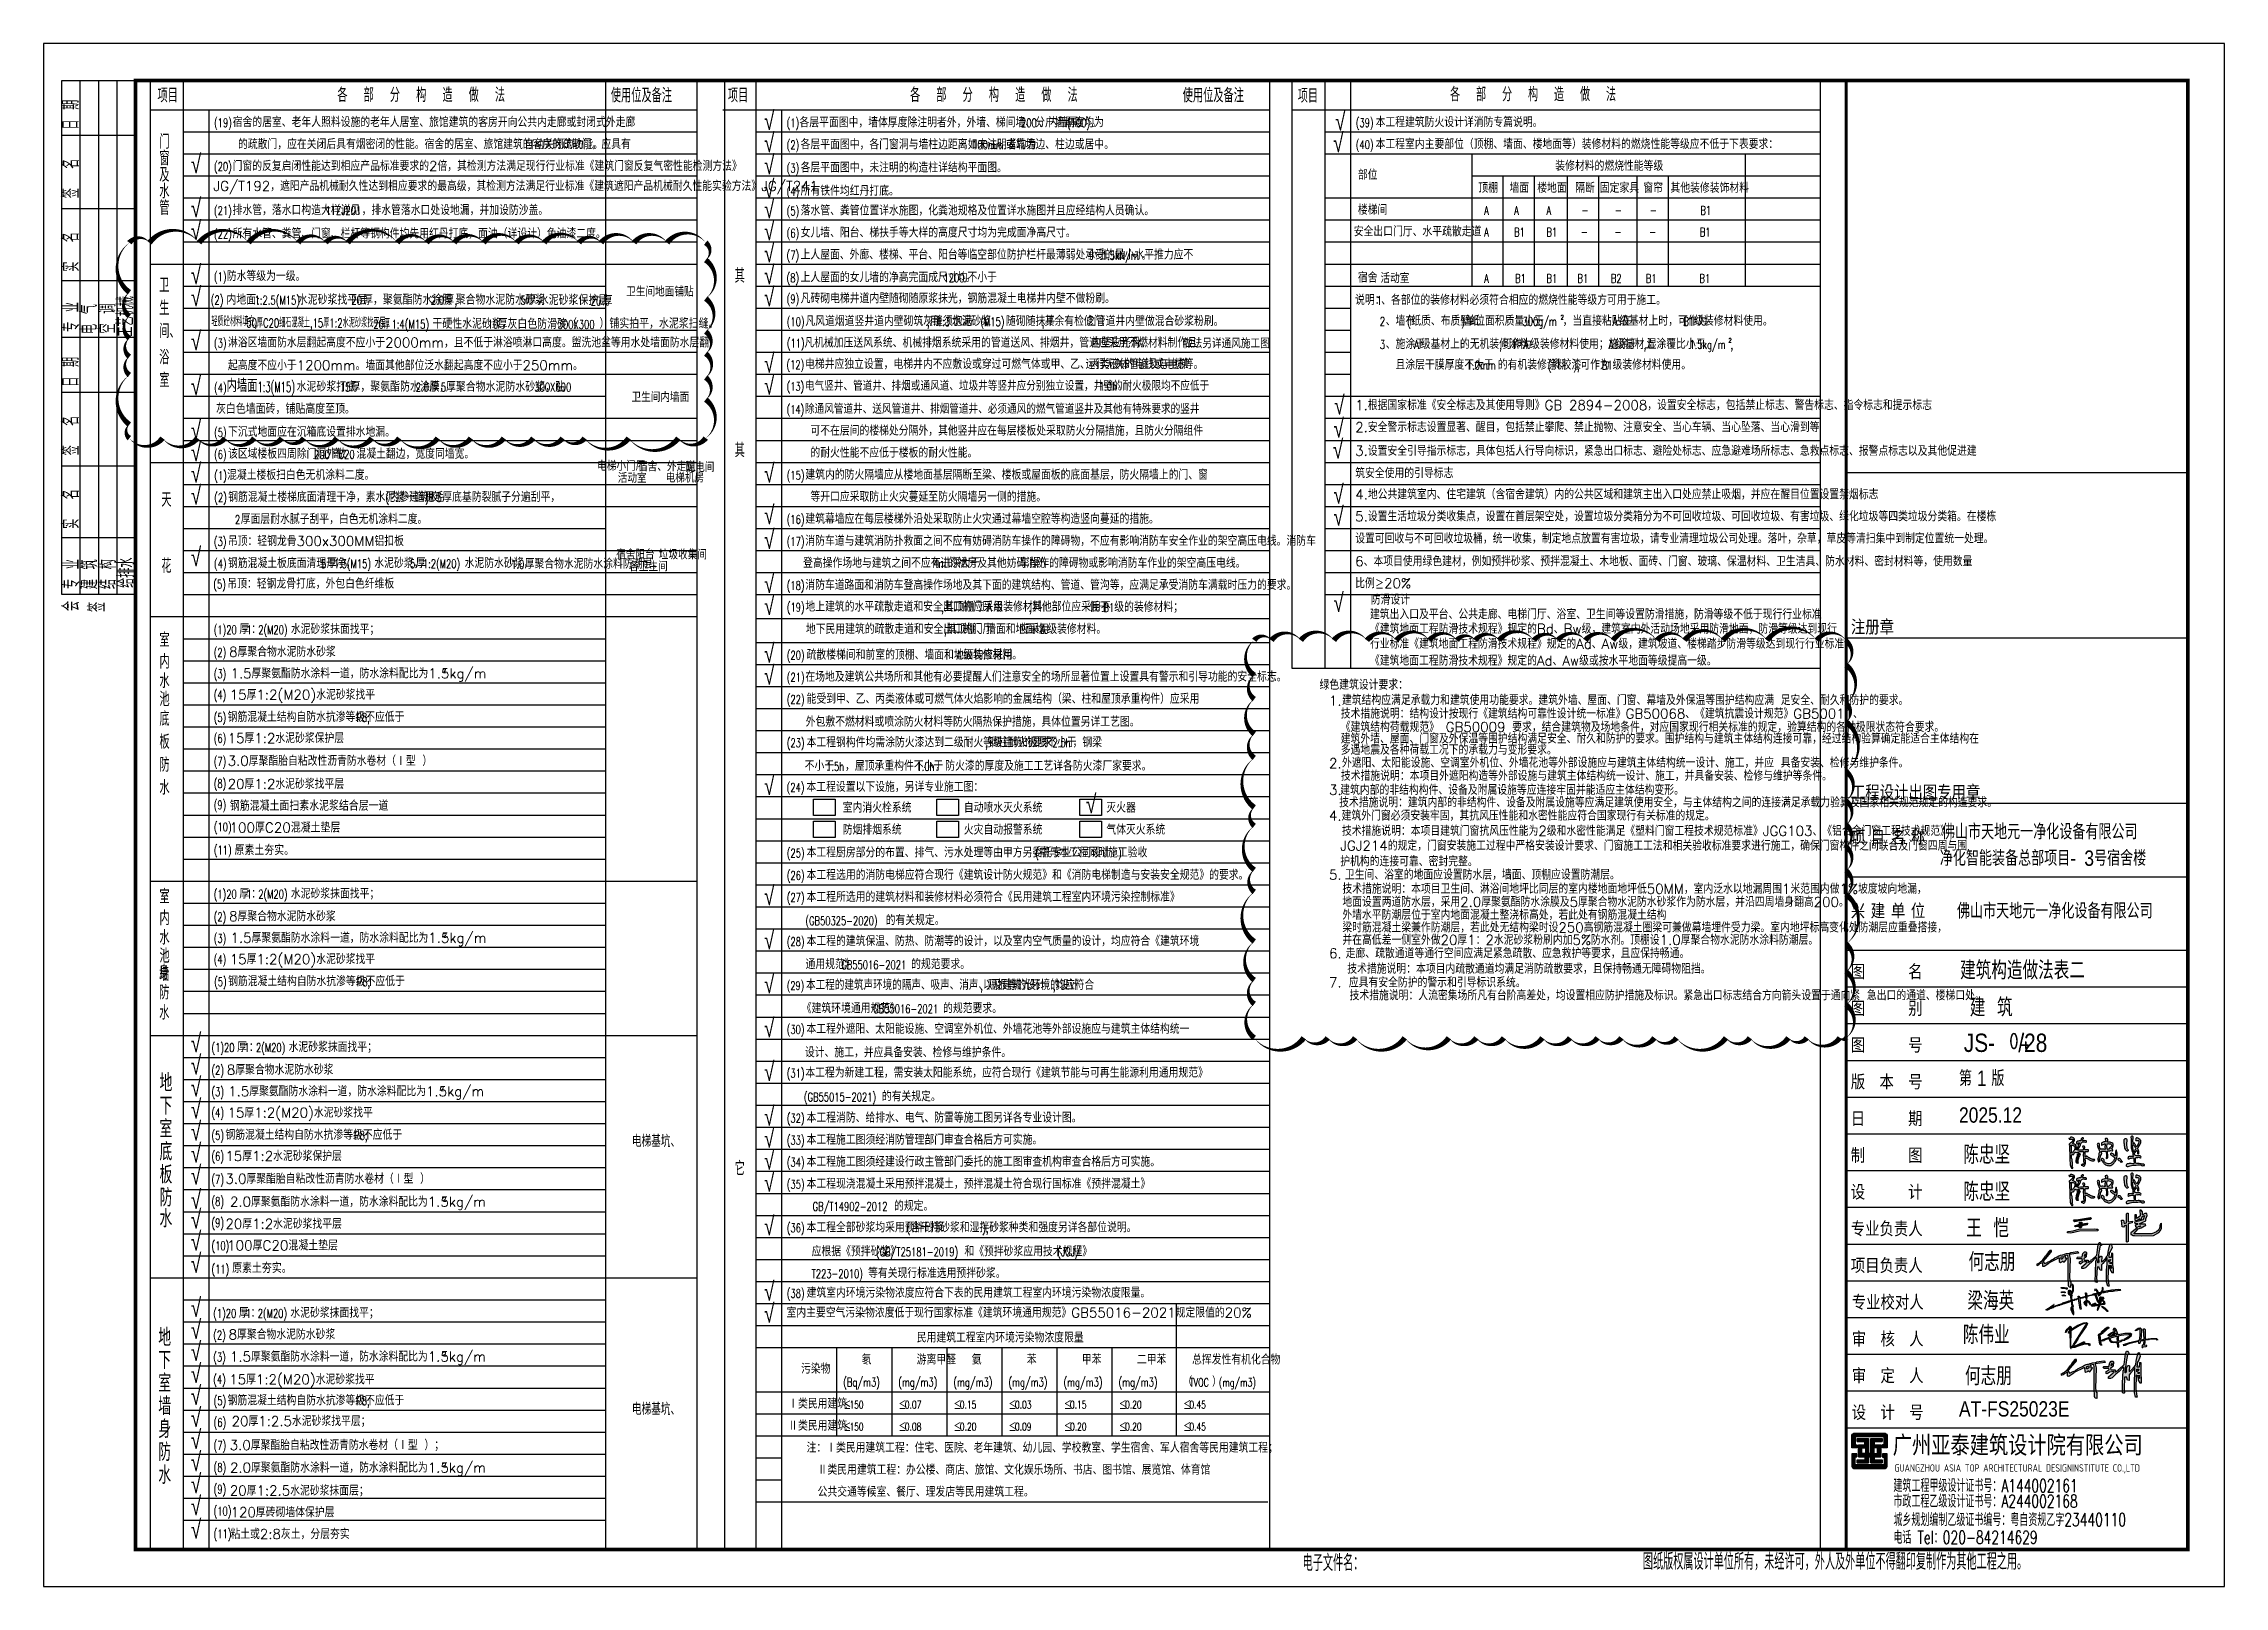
# Model space of a CAD drawing. Extents: x -1041549 to 749950, y -354245 to 17554.
# Drawn here: x -949185 to -889785, y -230798 to -188798 of the extents above; entities that cross this region are included whole.
import ezdxf
from ezdxf.enums import TextEntityAlignment as Align

# ---------------------------------------------------------------- set-up
doc = ezdxf.new("R2010")
doc.units = 0
doc.header["$LTSCALE"] = 1000
doc.header["$MEASUREMENT"] = 0
doc.linetypes.add('DASH', pattern=[0.35, 0.25, -0.1])
for name, color, linetype in [('13', 13, 'Continuous'), ('14', 1, 'Continuous'), ('_0', 7, 'Continuous'), ('PUB_TITLE', 4, 'Continuous'), ('RAS2DXF', 7, 'Continuous'), ('图签-Xi$0$RAS2DXF', 7, 'Continuous'), ('填写内容', 7, 'Continuous')]:
    doc.layers.add(name, color=color, linetype=linetype)
doc.layers.add('DIM_MODI', color=6, linetype='Continuous', plot=False)
doc.styles.add('_HZTXT', font='gs_txt.shx', dxfattribs={"width": 0.8, "bigfont": 'HZTXT.shx'})
doc.styles.add('_TCH_DIM', font='SIMPLEX', dxfattribs={"bigfont": 'GBCBIG'})
doc.styles.add('HT', font='simhei.ttf', dxfattribs={"width": 0.7})
doc.styles.add('hztxt', font='romand_pkpm', dxfattribs={"bigfont": 'gbcbig'})
doc.styles.get("Standard").update_dxf_attribs({"font": 'gbenor.shx', "bigfont": 'gbcbig.shx'})
doc.styles.add('天正', font='SIMPLEX', dxfattribs={"width": 0.8, "bigfont": 'HZTXT'})
doc.styles.add('宋体', font='')
doc.styles.get('宋体').set_extended_font_data('宋体')

msp = doc.modelspace()

# ---------------------------------------------------------------- texts
at = {"layer": '13', "color": 7, "style": '_HZTXT', "width": 0.85}
msp.add_text('建筑构造做法表二', height=500, dxfattribs=at).set_placement((-896983.3, -214275.8))
at = {"layer": 'PUB_TITLE', "style": '_TCH_DIM'}
for s, height, p in [('项目', 385.82, (-946085, -190397.9)), ('各', 385.8, (-941184.5, -190387)), ('部', 385.8, (-940469.4, -190387)), ('分', 385.8, (-939754.2, -190387)), ('构', 385.8, (-939039.1, -190387)), ('造', 385.8, (-938324, -190387)), ('做', 385.8, (-937608.8, -190387)), ('法', 385.8, (-936893.7, -190387)), ('使用位及备注', 385.82, (-933735.3, -190397.9)), ('项目', 385.82, (-930547.1, -190397.9)), ('各', 385.8, (-925584.9, -190387)), ('部', 385.8, (-924869.8, -190387)), ('分', 385.8, (-924154.6, -190387)), ('构', 385.8, (-923439.5, -190387)), ('造', 385.8, (-922724.4, -190387)), ('做', 385.8, (-922009.2, -190387)), ('法', 385.8, (-921294.1, -190387)), ('使用位及备注', 385.82, (-918158.1, -190397.9)), ('项目', 382.08, (-915023.6, -190407.6)), ('各', 382.1, (-910877.8, -190369.3)), ('部', 382.1, (-910169.6, -190369.3)), ('分', 382.1, (-909461.4, -190369.3)), ('构', 382.1, (-908753.2, -190369.3)), ('造', 382.1, (-908045, -190369.3)), ('做', 382.1, (-907336.7, -190369.3)), ('法', 382.1, (-906628.5, -190369.3)), ('门', 385.8, (-946033.8, -191659.8)), ('宿舍的居室、老年人照料设施的老年人居室、旅馆建筑的客房开向公共内走廊或封闭式外走廊', 267.457, (-944034.9, -191068.3)), ('各层平面图中，墙体厚度除注明者外，外墙、梯间墙、分户墙厚度均为', 267.457, (-928596.9, -191074.1)), ('、内墙厚', 267.46, (-922086.1, -191074.1)), ('。', 267.5, (-920641.8, -191074.1)), ('本工程建筑防火设计详消防专篇说明。', 267.457, (-912904.9, -191069.3)), ('窗', 385.8, (-946033.8, -192109.8)), ('的疏散门，应在关闭后具有烟密闭的性能。宿舍的居室、旅馆建筑的客房的疏散门，应具有', 267.457, (-943889.8, -191668.3)), ('自动关闭的功能。', 267.46, (-936092.3, -191672.1)), ('各层平面图中，各门窗洞与墙柱边距离如未注明者均为', 267.457, (-928565.2, -191674.1)), ('或靠墙边、柱边或居中。', 267.457, (-922973.6, -191674.1)), ('本工程室内主要部位（顶棚、墙面、楼地面等）装修材料的燃烧性能等级应不低于下表要求：', 267.457, (-912905.7, -191666.1)), ('及', 385.8, (-946033.8, -192559.8)), ('门窗的反复启闭性能达到相应产品标准要求的2倍，其检测方法满足现行行业标准《建筑门窗反复气密性能检测方法》', 267.457, (-944037, -192262.9)), ('各层平面图中，未注明的构造柱详结构平面图。', 267.457, (-928565.2, -192304.6)), ('部位', 267.46, (-913387.4, -192504.4)), ('装修材料的燃烧性能等级', 267.457, (-908010.5, -192259.6)), ('水', 385.8, (-946033.8, -193009.8)), ('管', 385.8, (-946033.8, -193459.8)), ('JG/T192，遮阳产品机械耐久性达到相应要求的最高级，其检测方法满足行业标准《建筑遮阳产品机械耐久性能实验方法》JG/T241', 267.457, (-944560.8, -192808.6)), ('所有铁件均红丹打底。', 267.46, (-928565.2, -192938.6)), ('顶棚', 267.46, (-910106.5, -192858.5)), ('墙面', 267.46, (-909257, -192858.5)), ('楼地面', 267.46, (-908501.3, -192858.5)), ('隔断', 267.46, (-907466.9, -192858.5)), ('固定家具', 267.46, (-906797.3, -192858.5)), ('窗帘', 267.46, (-905613.8, -192858.5)), ('其他装修装饰材料', 267.46, (-904872.7, -192858.5)), ('排水管，落水口构造大样详见', 267.457, (-944037, -193462.9)), ('，排水管落水口处设地漏，并加设防沙盖。', 267.457, (-940523.6, -193462.9)), ('落水管、粪管位置详水施图，化粪池规格及位置详水施图并且应经结构人员确认。', 267.457, (-928565.2, -193474.1)), ('楼梯间', 267.46, (-913387.4, -193455.8)), ('所有水管、粪管、门窗、栏杆等钢构件均先用红丹打底，面油（详设计）色油漆二度。', 267.457, (-944037, -194100.4)), ('女儿墙、阳台、梯扶手等大样的高度尺寸均为完成面净高尺寸。', 267.457, (-928565.2, -194074.1)), ('安全出口门厅、水平疏散走道', 267.457, (-913500.9, -194045)), ('上人屋面、外廊、楼梯、平台、阳台等临空部位防护栏杆最薄弱处承受的最小水平推力应不', 267.457, (-928568.1, -194675.8)), ('小于', 267.46, (-920749.2, -194685.6)), ('。', 267.5, (-919274.4, -194685.6)), ('卫', 385.8, (-946035.7, -195562.9)), ('防水等级为一级。', 267.46, (-944195.5, -195260.1)), ('卫生间地面铺贴', 262.35, (-933317, -195682.2)), ('其', 385.8, (-930363.5, -195308.6)), ('上人屋面的女儿墙的净高完面成尺寸均不小于', 267.457, (-928568.1, -195292.7)), ('。', 267.5, (-924072.1, -195292.7)), ('宿舍', 267.46, (-913387.4, -195300.6)), ('活动室', 262.35, (-912771.3, -195314.3)), ('生', 385.8, (-946035.7, -196187.9)), ('凡砖砌电梯井道内壁随砌随原浆抹光，钢筋混凝土电梯井内壁不做粉刷。', 267.457, (-928565.2, -195867.1)), ('说明：', 267.46, (-913464.1, -195908.7)), ('、各部位的装修材料必须符合相应的燃烧性能等级方可用于施工。', 267.457, (-912753.2, -195908.7)), ('间、', 385.82, (-946035.7, -196812.9)), ('凡风道烟道竖井道内壁砌筑灰缝须饱满', 267.457, (-928436.1, -196485.6)), ('用', 267.5, (-925047.1, -196485.6)), ('水泥砂浆', 267.46, (-924448.3, -196485.6)), ('随砌随抹平', 267.46, (-922972.4, -196485.6)), ('其余有检修门', 267.46, (-921919.7, -196485.6)), ('之管道井内壁做混合砂浆粉刷。', 267.457, (-920792.3, -196485.6)), ('、墙布', 267.46, (-912629.4, -196477.7)), ('纸质、布质壁纸', 267.46, (-911934.4, -196477.7)), ('单位面积质量小于', 267.46, (-910460.6, -196477.7)), ('，当直接粘贴在', 267.46, (-907809.8, -196477.7)), ('级基材上时，可作为', 267.46, (-906272.6, -196477.7)), ('级装修材料使用。', 267.46, (-904227.3, -196477.7)), ('浴', 385.8, (-946035.7, -197527.5)), ('淋浴区墙面防水层翻起高度不应小于2000mm，且不低于淋浴喷淋口高度。盥洗池盆等用水处墙面防水层翻', 267.457, (-944163.8, -197068.1)), ('凡机械加压送风系统、机械排烟系统采用的管道送风、排烟井，管道应采用不燃材料制作且', 267.457, (-928465.8, -197070.6)), ('内壁应光滑。', 267.46, (-920650.3, -197070.6)), ('做法另详通风施工图', 262.35, (-918149.1, -197089.2)), ('、施涂于', 267.46, (-912629.4, -197108.7)), ('级基材上的无机装修涂料', 267.457, (-911676.3, -197108.7)), ('可作为', 267.46, (-909455.5, -197108.7)), ('级装修材料使用；施涂于', 267.457, (-908697.1, -197108.7)), ('级基材上', 267.46, (-906381.2, -197108.7)), ('湿涂覆比小于', 267.46, (-905523.2, -197108.7)), ('室', 385.8, (-946035.7, -198152.5)), ('起高度不应小于1200mm。墙面其他部位泛水翻起高度不应小于250mm。', 267.457, (-944163.8, -197688.3)), ('电梯井应独立设置，电梯井内不应敷设或穿过可燃气体或甲、乙、丙类液体管道及与电梯', 267.457, (-928444.1, -197655.7)), ('运行无关的电线或电缆等。', 267.457, (-920806, -197655.9)), ('且涂层干膜厚度不大于', 267.46, (-912363.1, -197672.6)), ('的有机装修涂料', 267.46, (-909576.4, -197672.6)), ('乳胶漆', 267.46, (-908102.6, -197672.6)), ('可作为', 267.46, (-907328.4, -197672.6)), ('级装修材料使用。', 267.46, (-906451.2, -197672.6)), ('水泥砂浆打底', 270.07, (-942294.3, -198271.6)), ('厚，聚氨酯防水涂膜', 270.07, (-940826.7, -198271.6)), ('厚，', 270.07, (-938682.5, -198271.6)), ('厚聚合物水泥防水砂浆，贴', 270.071, (-938226.6, -198275.7)), ('卫生间内墙面', 262.35, (-933173.9, -198554.1)), ('电气竖井、管道井、排烟或通风道、垃圾井等竖井应分别独立设置，井壁的耐火极限均不应低于', 262.135, (-928447.8, -198244.9)), ('。', 262.1, (-919928.7, -198244.9)), ('灰白色墙面砖，铺贴高度至顶。', 270.071, (-944487.8, -198875.7)), ('除通风管道井、送风管道井、排烟管道井、必须通风的燃气管道竖井及其他有特殊要求的竖井', 262.135, (-928447.8, -198873.8)), ('1.根据国家标准《安全标志及其使用导则》GB 2894-2008，设置安全标志，包括禁止标志、警告标志、指令标志和提示标志', 267.457, (-913459.8, -198773.3)), ('下沉式地面应在沉箱底设置排水地漏。', 267.457, (-944162.1, -199500.9)), ('可不在层间的楼梯处分隔外，其他竖井应在每层楼板处采取防火分隔措施，且防火分隔组件', 267.457, (-928299, -199468.3)), ('2.安全警示标志设置显著、醒目，包括禁止攀爬、禁止抛物、注意安全、当心车辆、当心坠落、当心滑到等', 267.457, (-913459.8, -199373.3)), ('该区域楼板四周除门洞外做', 267.457, (-944162.1, -200097.9)), ('高', 267.5, (-941342.2, -200097.9)), ('混凝土翻边，宽度同墙宽。', 267.457, (-940664.2, -200097.9)), ('电梯小门厅', 262.35, (-934108.8, -200427)), ('宿舍、外走道', 262.35, (-932995, -200439.7)), ('配电间', 262.35, (-931701.6, -200460.4)), ('其', 385.8, (-930363.5, -200058.6)), ('的耐火性能不应低于楼板的耐火性能。', 267.457, (-928299, -200068.3)), ('3.设置安全引导指示标志，具体包括人行导向标识，紧急出口标志、避险处标志、应急避难场所标志、急救点标志、报警点标志以及其他促进建', 267.457, (-913459.8, -200018.3)), ('混凝土楼板扫白色无机涂料二度。', 267.458, (-944188.4, -200674.1)), ('活动室', 262.35, (-933545.7, -200755.3)), ('电梯机房', 262.35, (-932242.7, -200747.3)), ('建筑内的防火隔墙应从楼地面基层隔断至梁、楼板或屋面板的底面基层，防火隔墙上的门、窗', 267.457, (-928437.4, -200668.3)), ('筑安全使用的引导标志', 267.46, (-913459.8, -200624.9)), ('天', 385.8, (-945979.6, -201405.5)), ('钢筋混凝土楼梯底面清理干净，素水泥浆一道甩毛', 267.458, (-944156.7, -201274.1)), ('内参建筑胶', 267.46, (-939762.5, -201274.1)), ('，', 267.5, (-938678.1, -201274.1)), ('厚底基防裂腻子分遍刮平，', 267.458, (-938325, -201274.1)), ('等开口应采取防止火灾蔓延至防火隔墙另一侧的措施。', 267.457, (-928299, -201268.3)), ('4.地公共建筑室内、住宅建筑（含宿舍建筑）内的公共区域和建筑主出入口处应禁止吸烟，并应在醒目位置设置禁烟标志', 267.457, (-913459.8, -201202.5)), ('厚面层耐水腻子刮平，白色无机涂料二度。', 267.458, (-943815.6, -201874.1)), ('建筑幕墙应在每层楼梯外沿处采取防止火灾通过幕墙空腔等构造竖向蔓延的措施。', 267.457, (-928437.4, -201868.3)), ('5.设置生活垃圾分类收集点，设置在首层架空处，设置垃圾分类箱分为不可回收垃圾、可回收垃圾、有害垃圾、绿化垃圾等四类垃圾分类箱。在楼栋', 267.457, (-913459.8, -201802.5)), ('吊顶：轻钢龙骨300x300MM铝扣板', 267.458, (-944166.7, -202474.1)), ('宿舍阳台', 262.35, (-933591.7, -202836.6)), ('垃圾收集间', 262.35, (-932428.4, -202839.8)), ('消防车道与建筑消防扑救面之间不应有妨碍消防车操作的障碍物，不应有影响消防车安全作业的架空高压电线。消防车', 267.457, (-928437.4, -202468.3)), ('设置可回收与不可回收垃圾桶，统一收集，制定地点放置有害垃圾，请专业清理垃圾公司处理。落叶，杂草，草皮等清扫集中到制定位置统一处理。', 267.457, (-913459.8, -202402.5)), ('花', 385.8, (-945979.6, -203205.5)), ('钢筋混凝土板底面清理干净，', 267.458, (-944163.8, -203074.1)), ('厚', 267.5, (-941474.3, -203074.1)), ('水泥砂浆，', 267.46, (-940178.4, -203074.1)), ('厚', 267.5, (-939046.5, -203074.1)), ('水泥防水砂浆，', 267.46, (-937718.8, -203074.1)), ('厚聚合物水泥防水涂料防潮层。', 267.458, (-936083.8, -203092.4)), ('各卫生间', 262.35, (-933235.4, -203162.3)), ('登高操作场地与建筑之间不应有进深大于', 267.457, (-928499, -203068.3)), ('的裙房及其他妨碍消防', 267.46, (-924556.8, -203068.3)), ('车操作的障碍物或影响消防车作业的架空高压电线。', 267.457, (-922599, -203068.3)), ('6、本项目使用绿色建材，例如预拌砂浆、预拌混凝土、木地板、面砖、门窗、玻璃、保温材料、卫生洁具、防水材料、密封材料等，使用数量', 267.457, (-913459.8, -203024.7)), ('吊顶：轻钢龙骨打底，外包白色纤维板', 267.458, (-944181.6, -203633)), ('消防车道路面和消防车登高操作场地及其下面的建筑结构、管道、管沟等，应满足承受消防车满载时压力的要求。', 267.457, (-928437.4, -203668.3)), ('比例≥20%%%', 267.46, (-913459.8, -203624.7)), ('地上建筑的水平疏散走道和安全出口的门厅', 267.457, (-928435.3, -204260.1)), ('其顶棚应采用', 267.46, (-924656.9, -204260.1)), ('级装修材料', 267.46, (-923314.5, -204260.1)), ('其他部位应采用不', 267.46, (-922261.8, -204260.1)), ('低于', 267.46, (-920705.6, -204268.3)), ('级的装修材料；', 267.46, (-920023, -204268.3)), ('建筑出入口及平台、公共走廊、电梯门厅、浴室、卫生间等设置防滑措施，防滑等级不低于现行行业标准', 267.457, (-913057.7, -204467.2, -1958.9)), ('防滑设计', 267.46, (-913037.2, -204069.8, -1958.9)), ('室', 385.8, (-946030.7, -205223.1)), ('厚', 267.5, (-943854.6, -204872.7)), ('：', 267.5, (-943533.2, -204872.7)), ('水泥砂浆抹面找平；', 267.46, (-942451.1, -204872.7)), ('地下民用建筑的疏散走道和安全出口的门厅', 267.457, (-928423, -204868.3)), ('其顶棚、墙面和地面均', 267.46, (-924581.8, -204868.3)), ('应采用', 267.46, (-922605.6, -204868.3)), ('级装修材料。', 267.46, (-921847.2, -204868.3)), ('《建筑地面工程防滑技术规程》规定的Bd、Bw级，建筑室内外活动场地采用防滑地面，防滑等级达到现行', 267.457, (-913057.7, -204861.9, -1958.9)), ('内', 385.8, (-946030.7, -205811.4)), ('8厚聚合物水泥防水砂浆', 267.457, (-944132.4, -205488.6)), ('疏散楼梯间和前室的顶棚、墙面和地面均应采用', 267.457, (-928403.7, -205568.4)), ('级装修材料。', 267.46, (-924140.8, -205568.4)), ('行业标准《建筑地面工程防滑技术规程》规定的Ad、Aw级，建筑坡道、楼梯踏步防滑等级达到现行行业标准', 267.457, (-913057.7, -205270.5, -1958.9)), ('《建筑地面工程防滑技术规程》规定的Ad、Aw级或按水平地面等级提高一级。', 267.457, (-913057.7, -205728.6, -1958.9)), ('水', 385.8, (-946030.7, -206339.4)), ('1.5厚聚氨酯防水涂料一道，防水涂料配比为1.5kg/m', 267.457, (-944094.9, -206075.4)), ('在场地及建筑公共场所和其他有必要提醒人们注意安全的场所显著位置上设置具有警示和引导功能的安全标志。', 267.457, (-928435.9, -206167.2)), ('池', 385.8, (-946030.7, -206837.2)), ('15厚1:2(M20)水泥砂浆找平', 267.457, (-944114.3, -206656.8)), ('能受到甲、乙、丙类液体或可燃气体火焰影响的金属结构（梁、柱和屋顶承重构件）应采用', 267.457, (-928403.7, -206768.4)), ('底', 385.8, (-946030.7, -207371.2)), ('钢筋混凝土结构自防水抗渗等级不应低于', 267.457, (-944171.5, -207262)), ('外包敷不燃材料或喷涂防火材料等防火隔热保护措施，具体位置另详工艺图。', 267.457, (-928427, -207393.4)), ('板', 385.8, (-946030.7, -207996.2)), ('15厚1:2水泥砂浆保护层', 267.457, (-944171.5, -207840.1)), ('本工程钢构件均需涂防火漆达到二级耐火等级建筑的要求', 267.457, (-928403.7, -207951.5)), ('钢柱耐火极限不小于', 267.46, (-923457.1, -207951.5)), ('，钢梁', 267.46, (-921158.2, -207951.5)), ('防', 385.8, (-946030.7, -208621.2)), ('3.0厚聚酯胎自粘改性沥青防水卷材（Ⅰ型 ）', 267.457, (-944171.5, -208458)), ('不小于', 267.46, (-928455.3, -208593.4)), ('，屋顶承重构件不小于', 267.46, (-927356.2, -208593.4)), ('，防火漆的厚度及施工工艺详各防火漆厂家要求。', 267.457, (-924894.3, -208593.4)), ('水', 385.8, (-946030.7, -209246.2)), ('20厚1:2水泥砂浆找平层', 267.457, (-944171.5, -209086.3)), ('本工程设置以下设施，另详专业施工图：', 267.457, (-928406.6, -209165.1)), ('钢筋混凝土面扫素水泥浆结合层一道', 270.071, (-944112.5, -209682.1)), ('室内消火栓系统', 267.46, (-927418.2, -209731.5)), ('自动喷水灭火系统', 267.46, (-924120.1, -209731.5)), ('灭火器', 267.46, (-920237.7, -209731.5)), ('100厚C20混凝土垫层', 270.071, (-944122.6, -210275.5)), ('防烟排烟系统', 267.46, (-927418.2, -210331.5)), ('火灾自动报警系统', 267.46, (-924120.1, -210331.5)), ('气体灭火系统', 267.46, (-920237.7, -210331.5)), ('原素土夯实。', 270.07, (-943984.9, -210889.7)), ('本工程厨房部分的布置、排气、污水处理等由甲方另委托专业公司设计。', 267.457, (-928403.7, -210951.3)), ('需与本工程同时施工验收', 267.457, (-922062.6, -210951.3)), ('本工程选用的消防电梯应符合现行《建筑设计防火规范》和《消防电梯制造与安装安全规范》的要求。', 267.457, (-928403.7, -211562.2)), ('室', 385.8, (-946030.7, -212207.9)), ('厚', 267.5, (-943854.6, -212072.7)), ('：', 267.5, (-943533.2, -212072.7)), ('水泥砂浆抹面找平；', 267.46, (-942451.1, -212072.7)), ('本工程所选用的建筑材料和装修材料必须符合《民用建筑工程室内环境污染控制标准》', 267.457, (-928403.7, -212161.6)), ('内', 385.8, (-946030.7, -212796.2)), ('8厚聚合物水泥防水砂浆', 267.457, (-944132.4, -212688.6)), ('的有关规定。', 267.46, (-926249.8, -212795.4)), ('水', 385.8, (-946030.7, -213324.2)), ('1.5厚聚氨酯防水涂料一道，防水涂料配比为1.5kg/m', 267.457, (-944094.9, -213275.4)), ('本工程的建筑保温、防热、防潮等的设计，以及室内空气质量的设计，均应符合《建筑环境', 267.457, (-928403.7, -213363.8)), ('池', 385.8, (-946030.7, -213822.1)), ('15厚1:2(M20)水泥砂浆找平', 267.457, (-944114.3, -213856.8)), ('通用规范》', 267.46, (-928431.4, -213993.4)), ('的规范要求。', 267.46, (-925556.5, -213993.4)), ('墙', 385.8, (-946038.4, -214320.3)), ('身', 385.8, (-946038.4, -214270.3)), ('防', 385.8, (-946038.4, -214820.3)), ('钢筋混凝土结构自防水抗渗等级不应低于', 267.457, (-944160.5, -214456.6)), ('本工程的建筑声环境的隔声、吸声、消声、隔振等的设计', 260.811, (-928417, -214558)), ('以及建筑光环境的设计', 260.81, (-923593.4, -214558)), ('均应符合', 260.81, (-921617.6, -214558)), ('水', 385.8, (-946038.4, -215370.3)), ('《建筑环境通用规范》', 267.46, (-928534.8, -215193.4)), ('的规范要求。', 267.46, (-924686.4, -215193.4)), ('本工程外遮阳、太阳能设施、空调室外机位、外墙花池等外部设施应与建筑主体结构统一', 267.457, (-928406.1, -215753.9)), ('厚', 267.5, (-943916.3, -216249.7)), ('：', 267.5, (-943594.8, -216249.7)), ('水泥砂浆抹面找平；', 267.46, (-942512.8, -216249.7)), ('设计、施工，并应具备安装、检修与维护条件。', 267.457, (-928448.8, -216393.4)), ('地', 482.3, (-946027.4, -217329.2)), ('8厚聚合物水泥防水砂浆', 267.457, (-944194.1, -216865.5)), ('本工程为新建工程，需安装太阳能系统，应符合现行《建筑节能与可再生能源利用通用规范》', 267.457, (-928437.8, -216945.5)), ('1.5厚聚氨酯防水涂料一道，防水涂料配比为1.5kg/m', 267.457, (-944156.6, -217452.4)), ('的有关规定。', 267.46, (-926353.3, -217593.4)), ('下', 482.3, (-946027.4, -217954.2)), ('15厚1:2(M20)水泥砂浆找平', 267.457, (-944175.9, -218033.8)), ('本工程消防、给排水、电气、防雷等施工图另详各专业设计图。', 267.457, (-928403.7, -218170.7)), ('室', 482.3, (-946027.4, -218579.2)), ('钢筋混凝土结构自防水抗渗等级不应低于', 267.457, (-944233.2, -218639)), ('电梯基坑、', 327.94, (-933160.1, -218837.7)), ('本工程施工图须经消防管理部门审查合格后方可实施。', 267.457, (-928403.7, -218770.7)), ('底', 482.3, (-946027.4, -219204.2)), ('15厚1:2水泥砂浆保护层', 267.457, (-944233.2, -219217.1)), ('它', 385.8, (-930363.5, -219608.6)), ('本工程施工图须经建设行政主管部门委托的施工图审查机构审查合格后方可实施。', 267.457, (-928403.7, -219370.5)), ('板', 482.3, (-946027.4, -219829.2)), ('3.0厚聚酯胎自粘改性沥青防水卷材（Ⅰ型 ）', 267.457, (-944233.2, -219835)), ('本工程现浇混凝土采用预拌混凝土，预拌混凝土符合现行国标准《预拌混凝土》', 267.457, (-928403.7, -219970.5)), ('防', 482.3, (-946027.4, -220454.2)), ('的规定。', 267.46, (-926021.3, -220573.3)), ('水', 482.3, (-946027.4, -221026.2)), ('20厚1:2水泥砂浆找平层', 267.457, (-944233.2, -221063.2)), ('本工程全部砂浆均采用预拌砂浆', 267.457, (-928403.7, -221157.5)), ('含干拌砂浆和湿拌砂浆', 267.46, (-925567, -221157.5)), ('砂浆种类和强度另详各部位说明。', 267.457, (-923430, -221157.5)), ('100厚C20混凝土垫层', 270.071, (-944187.6, -221652.6)), ('应根据《预拌砂浆》', 267.46, (-928265.3, -221809.9)), ('和《预拌砂浆应用技术规程》', 267.457, (-924104.6, -221809.9)), ('原素土夯实。', 270.07, (-944049.9, -222266.8)), ('等有关现行标准选用预拌砂浆。', 267.457, (-926728.3, -222403.5)), ('建筑室内环境污染物浓度应符合下表的民用建筑工程室内环境污染物浓度限量。', 267.457, (-928403.7, -222939)), ('厚', 267.5, (-943867.9, -223484.6)), ('：', 267.5, (-943546.4, -223484.6)), ('水泥砂浆抹面找平；', 267.46, (-942464.4, -223484.6)), ('室内主要空气污染物浓度低于现行国家标准《建筑环境通用规范》GB55016-2021规定限值的20%%%', 267.457, (-928950.6, -223479.2)), ('地', 482.3, (-946061.2, -224257.8)), ('8厚聚合物水泥防水砂浆', 267.457, (-944145.7, -224073.3)), ('民用建筑工程室内环境污染物浓度限量', 267.457, (-925403.7, -224157.5)), ('下', 482.3, (-946061.2, -224882.8)), ('1.5厚聚氨酯防水涂料一道，防水涂料配比为1.5kg/m', 267.457, (-944108.2, -224675.7)), ('氡', 267.5, (-926903.9, -224757.5)), ('游离甲醛', 267.46, (-925404.2, -224757.5)), ('氨', 267.5, (-923904.4, -224757.5)), ('苯', 267.5, (-922404.7, -224757.5)), ('甲苯', 267.46, (-920904.9, -224757.5)), ('二甲苯', 267.46, (-919405.2, -224757.5)), ('总挥发性有机化合物', 267.46, (-917903.4, -224757.5)), ('室', 482.3, (-946061.2, -225507.8)), ('15厚1:2(M20)水泥砂浆找平', 267.457, (-944127.5, -225296.7)), ('污染物', 267.46, (-928553.7, -225007.5)), ('（', 254.2, (-918153.4, -225357.5)), ('）', 254.2, (-917358.6, -225357.5)), ('墙', 482.3, (-946061.2, -226132.8)), ('钢筋混凝土结构自防水抗渗等级不应低于', 267.457, (-944173.8, -225867)), ('Ⅰ类民用建筑', 267.46, (-928903.7, -225957.5)), ('身', 482.3, (-946061.2, -226757.8)), ('20厚1:2.5水泥砂浆找平层；', 267.457, (-944064, -226433.5)), ('电梯基坑、', 327.94, (-933160.1, -226132.9)), ('Ⅱ类民用建筑', 267.46, (-928903.7, -226557.5)), ('≤', 237, (-927403.9, -225957.5)), ('≤', 242, (-925904.2, -225957.5)), ('≤', 240.7, (-924404.4, -225957.5)), ('≤', 241.7, (-922904.7, -225957.5)), ('≤', 240.7, (-921404.9, -225957.5)), ('≤', 242, (-919905.2, -225957.5)), ('≤', 242, (-918153.4, -225957.5)), ('防', 482.3, (-946061.2, -227382.8)), ('3.0厚聚酯胎自粘改性沥青防水卷材（Ⅰ型 ）；', 267.457, (-944116.6, -227086.1)), ('注：Ⅰ类民用建筑工程：住宅、医院、老年建筑、幼儿园、学校教室、学生宿舍、军人宿舍等民用建筑工程；', 267.457, (-928403.7, -227157.5)), ('≤', 237, (-927403.9, -226557.5)), ('≤', 242, (-925904.2, -226557.5)), ('≤', 242, (-924404.4, -226557.5)), ('≤', 241.7, (-922904.7, -226557.5)), ('≤', 242, (-921404.9, -226557.5)), ('≤', 242, (-919905.2, -226557.5)), ('≤', 242, (-918153.4, -226557.5)), ('水', 482.3, (-946061.2, -228007.8)), ('Ⅱ类民用建筑工程：办公楼、商店、旅馆、文化娱乐场所、书店、图书馆、展览馆、体育馆', 267.457, (-928102.6, -227757.5)), ('20厚1:2.5水泥砂浆抹面层；', 267.457, (-944112.7, -228323.5)), ('公共交通等候室、餐厅、理发店等民用建筑工程。', 267.457, (-928102.6, -228357.5)), ('120厚砖砌墙体保护层', 267.457, (-944091.7, -228913.1)), ('粘土或2:8灰土，分层夯实', 267.457, (-944096.8, -229507.3))]:
    msp.add_text(s, height=height, dxfattribs=at).set_placement(p)
at = {"layer": 'PUB_TITLE'}
for s, height, style, width, p in [('√', 495.2, '天正', 0.8, (-929561.8, -191148.4)), ('√', 495.2, '天正', 0.8, (-914006.3, -191160.2)), ('(19)', 235.7, '_TCH_DIM', 0.705882, (-944541.9, -191068.3)), ('√', 495.2, '天正', 0.8, (-929561.6, -191748.4)), ('(1)', 235.7, '_TCH_DIM', 0.705882, (-928945.5, -191074.1)), ('200', 235.7, '_TCH_DIM', 0.705882, (-922561.4, -191074.1)), ('(100)', 235.7, '_TCH_DIM', 0.705882, (-921307.3, -191074.1)), ('√', 495.2, '天正', 0.8, (-914061.7, -191748.3)), ('(39)', 235.7, '_TCH_DIM', 0.705882, (-913443.6, -191069.3)), ('√', 495.2, '天正', 0.8, (-945176, -192324.3)), ('√', 495.2, '天正', 0.8, (-929562, -192348.4)), ('(2)', 235.7, '_TCH_DIM', 0.705882, (-928945.5, -191674.1)), ('100mm', 235.7, '_TCH_DIM', 0.705882, (-923892.6, -191674.1)), ('(40)', 235.7, '_TCH_DIM', 0.705882, (-913444.4, -191666.1)), ('(20)', 235.7, '_TCH_DIM', 0.705882, (-944544.1, -192262.9)), ('√', 495.2, '天正', 0.8, (-929562.9, -193012.9)), ('(3)', 235.7, '_TCH_DIM', 0.705882, (-928945.5, -192304.6)), ('√', 495.2, '天正', 0.8, (-945176, -193524.3)), ('√', 495.2, '天正', 0.8, (-929561.8, -193548.4)), ('(4)', 235.7, '_TCH_DIM', 0.705882, (-928945.5, -192938.6)), ('√', 495.2, '天正', 0.8, (-945176, -194141.5)), ('(21)', 235.7, '_TCH_DIM', 0.705882, (-944544.1, -193462.9)), ('11ZJ201', 235.7, '_TCH_DIM', 0.705882, (-941506, -193462.9)), ('√', 495.2, '天正', 0.8, (-929561.8, -194148.4)), ('(5)', 235.7, '_TCH_DIM', 0.705882, (-928945.5, -193474.1)), ('A', 235.7, '_TCH_DIM', 0.705882, (-909947.4, -193455.8)), ('A', 235.7, '_TCH_DIM', 0.705882, (-909130.3, -193455.8)), ('A', 235.7, '_TCH_DIM', 0.705882, (-908249.2, -193455.8)), ('-', 250.4, '_TCH_DIM', 0.705882, (-907302.6, -193455.8)), ('-', 250.4, '_TCH_DIM', 0.705882, (-906392.1, -193455.8)), ('-', 250.4, '_TCH_DIM', 0.705882, (-905439.6, -193455.8)), ('B1', 235.7, '_TCH_DIM', 0.705882, (-904057.9, -193455.8)), ('(22)', 235.7, '_TCH_DIM', 0.705882, (-944544.1, -194100.4)), ('√', 495.2, '天正', 0.8, (-929561.8, -194748.4)), ('(6)', 235.7, '_TCH_DIM', 0.705882, (-928945.5, -194074.1)), ('A', 235.7, '_TCH_DIM', 0.705882, (-909947.4, -194045)), ('B1', 235.7, '_TCH_DIM', 0.705882, (-909130.3, -194045)), ('B1', 235.7, '_TCH_DIM', 0.705882, (-908249.2, -194045)), ('-', 250.4, '_TCH_DIM', 0.705882, (-907315.1, -194045)), ('-', 250.4, '_TCH_DIM', 0.705882, (-906404.6, -194045)), ('-', 250.4, '_TCH_DIM', 0.705882, (-905452.1, -194045)), ('B1', 235.7, '_TCH_DIM', 0.705882, (-904070.4, -194045)), ('√', 495.2, '天正', 0.8, (-945176, -195342.6)), ('√', 495.2, '天正', 0.8, (-929561.8, -195348.4)), ('(7)', 235.7, '_TCH_DIM', 0.705882, (-928948.4, -194675.8)), ('1.5kN/m', 235.7, '_TCH_DIM', 0.705882, (-920359.8, -194685.6)), ('√', 495.2, '天正', 0.8, (-945176, -195942.6)), ('(1)', 235.7, '_TCH_DIM', 0.705882, (-944544.1, -195260.1)), ('√', 495.2, '天正', 0.8, (-929561.8, -195948.4)), ('(8)', 235.7, '_TCH_DIM', 0.705882, (-928948.4, -195292.7)), ('1200', 235.7, '_TCH_DIM', 0.705882, (-924674.2, -195292.7)), ('A', 235.7, '_TCH_DIM', 0.705882, (-909947.4, -195306.7)), ('B1', 235.7, '_TCH_DIM', 0.705882, (-909105.8, -195308.2)), ('B1', 235.7, '_TCH_DIM', 0.705882, (-908249.2, -195308.2)), ('B1', 235.7, '_TCH_DIM', 0.705882, (-907406.1, -195308.2)), ('B2', 235.7, '_TCH_DIM', 0.705882, (-906495.6, -195308.2)), ('B1', 235.7, '_TCH_DIM', 0.705882, (-905543.1, -195308.2)), ('B1', 235.7, '_TCH_DIM', 0.705882, (-904083.9, -195308.2)), ('(9)', 235.7, '_TCH_DIM', 0.705882, (-928945.5, -195867.1)), ('1', 235.7, '_TCH_DIM', 0.705882, (-912880, -195908.7)), ('√', 495.2, '天正', 0.8, (-945176, -197142.6)), ('(10)', 235.7, '_TCH_DIM', 0.705882, (-928943.1, -196485.6)), (',', 235.7, '_TCH_DIM', 0.705882, (-925126.3, -196485.6)), ('1:3', 235.7, '_TCH_DIM', 0.705882, (-924852.4, -196485.6)), ('(M15)', 235.7, '_TCH_DIM', 0.705882, (-923669.5, -196485.6)), (',', 235.7, '_TCH_DIM', 0.705882, (-921998.9, -196485.6)), ('2', 235.7, '_TCH_DIM', 0.705882, (-912787.9, -196477.7)), ('(', 235.7, '_TCH_DIM', 0.705882, (-912045.3, -196477.7)), (')', 235.7, '_TCH_DIM', 0.705882, (-910571.6, -196477.7)), ('300g/m', 235.7, '_TCH_DIM', 0.705882, (-908903.1, -196477.7)), ('2', 117.8, '_TCH_DIM', 0.705882, (-907865.2, -196304.4)), ('A', 235.7, '_TCH_DIM', 0.705882, (-906446.9, -196477.7)), ('B1', 235.7, '_TCH_DIM', 0.705882, (-904520.4, -196477.7)), ('(3)', 235.7, '_TCH_DIM', 0.705882, (-944544.1, -197068.1)), ('√', 495.2, '天正', 0.8, (-929561.8, -197748.4)), ('(11)', 235.7, '_TCH_DIM', 0.705882, (-928941.2, -197070.6)), ('3', 235.7, '_TCH_DIM', 0.705882, (-912787.9, -197108.7)), ('A', 235.7, '_TCH_DIM', 0.705882, (-911850.6, -197108.7)), (',', 235.7, '_TCH_DIM', 0.705882, (-909534.7, -197108.7)), ('A', 235.7, '_TCH_DIM', 0.705882, (-908871.4, -197108.7)), ('A', 235.7, '_TCH_DIM', 0.705882, (-906555.5, -197108.7)), (',', 235.7, '_TCH_DIM', 0.705882, (-905602.4, -197108.7)), ('1.5kg/m', 235.7, '_TCH_DIM', 0.705882, (-904355, -197108.7)), ('2', 117.8, '_TCH_DIM', 0.705882, (-903293.4, -196935.3)), (',', 235.7, '_TCH_DIM', 0.705882, (-903237.9, -197108.7)), ('√', 495.2, '天正', 0.8, (-945176, -198364)), ('√', 495.2, '天正', 0.8, (-929561.8, -198348.4)), ('(12)', 235.7, '_TCH_DIM', 0.705882, (-928951.2, -197655.7)), ('1.0mm', 235.7, '_TCH_DIM', 0.705882, (-910416.2, -197672.6)), ('(', 235.7, '_TCH_DIM', 0.705882, (-908213.6, -197672.6)), ('),', 235.7, '_TCH_DIM', 0.705882, (-907518.6, -197672.6)), ('B1', 235.7, '_TCH_DIM', 0.705882, (-906744.3, -197672.6)), ('(4)', 235.7, '_TCH_DIM', 0.705882, (-944542.1, -198284)), ('内墙面', 350, '天正', 0.8, (-944200.7, -198282.4)), ('1:3(M15)', 280, '天正', 0.6, (-943360.7, -198282.4)), ('15', 238, '_TCH_DIM', 0.705882, (-941114.7, -198271.6)), ('2.0', 238, '_TCH_DIM', 0.705882, (-939050.5, -198271.6)), ('5', 238, '_TCH_DIM', 0.705882, (-938366.6, -198271.6)), ('300X600', 238, '_TCH_DIM', 0.705882, (-935820.4, -198271.6)), ('(13)', 231.01, '_TCH_DIM', 0.705882, (-928944.8, -198244.9)), ('1.0h', 231.01, '_TCH_DIM', 0.705882, (-920433.4, -198244.9)), ('√', 495.2, '天正', 0.8, (-914032.1, -198894.7)), ('(14)', 231.01, '_TCH_DIM', 0.705882, (-928944.8, -198873.8)), ('√', 495.2, '天正', 0.8, (-914051.2, -199522.3)), ('√', 495.2, '天正', 0.8, (-945176, -199564)), ('(5)', 235.7, '_TCH_DIM', 0.705882, (-944542.4, -199500.9)), ('√', 495.2, '天正', 0.8, (-914070.4, -200096.2)), ('√', 495.2, '天正', 0.8, (-945176, -200164)), ('√', 495.2, '天正', 0.8, (-945176, -200742.6)), ('(6)', 235.7, '_TCH_DIM', 0.705882, (-944542.4, -200097.9)), ('200', 235.7, '_TCH_DIM', 0.705882, (-941817.6, -200097.9)), ('C20', 235.7, '_TCH_DIM', 0.705882, (-941147.5, -200097.9)), ('(1)', 235.7, '_TCH_DIM', 0.705882, (-944536.9, -200674.1)), ('√', 495.2, '天正', 0.8, (-929560, -200748.4)), ('(15)', 235.7, '_TCH_DIM', 0.705882, (-928944.4, -200668.3)), ('√', 495.2, '天正', 0.8, (-914055, -201318.7)), ('√', 495.2, '天正', 0.8, (-945176, -201342.6)), ('(2)', 235.7, '_TCH_DIM', 0.705882, (-944536.9, -201274.1)), ('(', 235.7, '_TCH_DIM', 0.705882, (-939873.4, -201274.1)), (')', 235.7, '_TCH_DIM', 0.705882, (-938789, -201274.1)), ('3', 235.7, '_TCH_DIM', 0.705882, (-938483.4, -201274.1)), ('√', 495.2, '天正', 0.8, (-929560, -201879.7)), ('√', 495.2, '天正', 0.8, (-914055, -201918.9)), ('2', 235.7, '_TCH_DIM', 0.705882, (-943974, -201874.1)), ('(16)', 235.7, '_TCH_DIM', 0.705882, (-928944.4, -201868.3)), ('√', 495.2, '天正', 0.8, (-945176, -203022.1)), ('(3)', 235.7, '_TCH_DIM', 0.705882, (-944546.9, -202474.1)), ('√', 495.2, '天正', 0.8, (-929560, -202548.4)), ('(17)', 235.7, '_TCH_DIM', 0.705882, (-928944.4, -202468.3)), ('(4)', 235.7, '_TCH_DIM', 0.705882, (-944544.1, -203074.1)), ('5', 235.7, '_TCH_DIM', 0.705882, (-941632.8, -203074.1)), ('1:3(M15)', 235.7, '_TCH_DIM', 0.705882, (-941279.6, -203074.1)), ('5', 235.7, '_TCH_DIM', 0.705882, (-939204.9, -203074.1)), ('1:2(M20)', 235.7, '_TCH_DIM', 0.705882, (-938851.8, -203074.1)), ('1.0', 235.7, '_TCH_DIM', 0.705882, (-936448.2, -203092.4)), ('4m', 235.7, '_TCH_DIM', 0.705882, (-924952.9, -203068.3)), ('(5)', 235.7, '_TCH_DIM', 0.705882, (-944561.8, -203633)), ('√', 495.2, '天正', 0.8, (-929561.4, -203748.4)), ('(18)', 235.7, '_TCH_DIM', 0.705882, (-928944.4, -203668.3)), ('√', 495.2, '天正', 0.8, (-914055, -204265.1)), ('√', 495.2, '天正', 0.8, (-929561.8, -204348.4)), ('(19)', 235.7, '_TCH_DIM', 0.705882, (-928942.4, -204260.1)), (',', 235.7, '_TCH_DIM', 0.705882, (-924736.2, -204260.1)), ('A', 235.7, '_TCH_DIM', 0.705882, (-923488.8, -204260.1)), (',', 235.7, '_TCH_DIM', 0.705882, (-922341, -204260.1)), ('B1', 235.7, '_TCH_DIM', 0.705882, (-920316.2, -204268.3)), ('(1)20', 235.7, '_TCH_DIM', 0.705882, (-944551.8, -204872.7)), ('1', 235.7, '_TCH_DIM', 0.705882, (-943659.9, -204872.7)), ('2(M20)', 235.7, '_TCH_DIM', 0.705882, (-943338.5, -204872.7)), (',', 235.7, '_TCH_DIM', 0.705882, (-924661, -204868.3)), ('A', 235.7, '_TCH_DIM', 0.705882, (-922021.5, -204868.3)), ('(2)', 235.7, '_TCH_DIM', 0.705882, (-944551.8, -205488.6)), ('√', 495.2, '天正', 0.8, (-929561.8, -205648.4)), ('(20)', 235.7, '_TCH_DIM', 0.705882, (-928942.4, -205568.4)), ('A', 235.7, '_TCH_DIM', 0.705882, (-924315.1, -205568.4)), ('(3)', 235.7, '_TCH_DIM', 0.705882, (-944551.8, -206075.4)), ('2', 117.8, '_TCH_DIM', 0.705882, (-938309.1, -205930.7)), ('√', 495.2, '天正', 0.8, (-929561.8, -206248.4)), ('(21)', 235.7, '_TCH_DIM', 0.705882, (-928943, -206167.2)), ('(4)', 235.7, '_TCH_DIM', 0.705882, (-944551.8, -206645.2)), ('(22)', 235.7, '_TCH_DIM', 0.705882, (-928942.4, -206768.4)), ('(5)', 235.7, '_TCH_DIM', 0.705882, (-944551.8, -207262)), ('P8;', 235.7, '_TCH_DIM', 0.705882, (-940667, -207262)), ('(6)', 235.7, '_TCH_DIM', 0.705882, (-944551.8, -207829.2)), ('(23)', 235.7, '_TCH_DIM', 0.705882, (-928942.4, -207951.5)), ('2.5h', 235.7, '_TCH_DIM', 0.705882, (-921704.9, -207951.5)), ('(7)', 235.7, '_TCH_DIM', 0.705882, (-944551.8, -208458)), ('1.5h', 235.7, '_TCH_DIM', 0.705882, (-927871.2, -208593.4)), ('1.0h', 235.7, '_TCH_DIM', 0.705882, (-925409.3, -208593.4)), (',', 235.7, '_TCH_DIM', 0.705882, (-923536.3, -207951.5)), ('(8)', 235.7, '_TCH_DIM', 0.705882, (-944551.8, -209060)), ('√', 495.2, '天正', 0.8, (-929561.1, -209248.4)), ('(24)', 235.7, '_TCH_DIM', 0.705882, (-928945.3, -209165.1)), ('(9)', 235.7, '_TCH_DIM', 0.705882, (-944551.8, -209642.4)), ('√', 495.2, '天正', 0.8, (-920793.3, -209751.8)), ('(10)', 235.7, '_TCH_DIM', 0.705882, (-944548.5, -210242.3)), ('(11)', 235.7, '_TCH_DIM', 0.705882, (-944548.5, -210869.1)), ('(25)', 235.7, '_TCH_DIM', 0.705882, (-928942.4, -210951.3)), ('(', 235.7, '_TCH_DIM', 0.705882, (-922173.5, -210951.3)), (')', 235.7, '_TCH_DIM', 0.705882, (-919920.9, -210951.3)), ('(26)', 235.7, '_TCH_DIM', 0.705882, (-928942.4, -211562.2)), ('(1)20', 235.7, '_TCH_DIM', 0.705882, (-944551.8, -212072.7)), ('1', 235.7, '_TCH_DIM', 0.705882, (-943659.9, -212072.7)), ('2(M20)', 235.7, '_TCH_DIM', 0.705882, (-943338.5, -212072.7)), ('√', 495.2, '天正', 0.8, (-929561.8, -212248.4)), ('(27)', 235.7, '_TCH_DIM', 0.705882, (-928942.4, -212161.6)), ('(2)', 235.7, '_TCH_DIM', 0.705882, (-944551.8, -212688.6)), ('(GB50325-2020)', 235.697, '_TCH_DIM', 0.705882, (-928436.4, -212795.4)), ('(3)', 235.7, '_TCH_DIM', 0.705882, (-944551.8, -213275.4)), ('2', 117.8, '_TCH_DIM', 0.705882, (-938293.8, -213130.7)), ('√', 495.2, '天正', 0.8, (-929561.8, -213448.4)), ('(28)', 235.7, '_TCH_DIM', 0.705882, (-928942.4, -213363.8)), ('(4)', 235.7, '_TCH_DIM', 0.705882, (-944551.8, -213845.2)), ('GB55016-2021', 235.697, '_TCH_DIM', 0.705882, (-927457.9, -213993.4)), ('(5)', 235.7, '_TCH_DIM', 0.705882, (-944540.8, -214456.6)), ('P8;', 235.7, '_TCH_DIM', 0.705882, (-940656, -214456.6)), ('√', 495.2, '天正', 0.8, (-929561.8, -214648.4)), ('(29)', 229.84, '_TCH_DIM', 0.705882, (-928942.4, -214558)), ('GB55016-2021', 235.697, '_TCH_DIM', 0.705882, (-926587.8, -215193.4)), (',', 229.8, '_TCH_DIM', 0.705882, (-923670.7, -214558)), (',', 229.8, '_TCH_DIM', 0.705882, (-921694.8, -214558)), ('√', 495.2, '天正', 0.8, (-929561.8, -215848.4)), ('(30)', 235.7, '_TCH_DIM', 0.705882, (-928944.8, -215753.9)), ('√', 495.2, '天正', 0.8, (-945176, -216257.7)), ('(1)20', 235.7, '_TCH_DIM', 0.705882, (-944613.5, -216249.7)), ('1', 235.7, '_TCH_DIM', 0.705882, (-943721.6, -216249.7)), ('2(M20)', 235.7, '_TCH_DIM', 0.705882, (-943400.1, -216249.7)), ('√', 495.2, '天正', 0.8, (-945176, -216857.7)), ('(2)', 235.7, '_TCH_DIM', 0.705882, (-944613.5, -216865.5)), ('√', 495.2, '天正', 0.8, (-929561.8, -217032.3)), ('(31)', 235.7, '_TCH_DIM', 0.705882, (-928944.8, -216945.5)), ('√', 495.2, '天正', 0.8, (-945176, -217457.7)), ('(3)', 235.7, '_TCH_DIM', 0.705882, (-944613.5, -217452.4)), ('2', 117.8, '_TCH_DIM', 0.705882, (-938370.7, -217307.7)), ('(GB55015-2021)', 235.697, '_TCH_DIM', 0.705882, (-928476.5, -217593.4)), ('√', 495.2, '天正', 0.8, (-945176, -218057.7)), ('(4)', 235.7, '_TCH_DIM', 0.705882, (-944613.5, -218022.2)), ('√', 495.2, '天正', 0.8, (-929561.9, -218248.4)), ('(32)', 235.7, '_TCH_DIM', 0.705882, (-928942.4, -218170.7)), ('√', 495.2, '天正', 0.8, (-945176, -218657.7)), ('(5)', 235.7, '_TCH_DIM', 0.705882, (-944613.5, -218639)), ('P8;', 235.7, '_TCH_DIM', 0.705882, (-940728.7, -218639)), ('√', 495.2, '天正', 0.8, (-929561.9, -218848.4)), ('(33)', 235.7, '_TCH_DIM', 0.705882, (-928942.4, -218770.7)), ('√', 495.2, '天正', 0.8, (-945176, -219257.7)), ('(6)', 235.7, '_TCH_DIM', 0.705882, (-944613.5, -219206.2)), ('√', 495.2, '天正', 0.8, (-929561.9, -219448.4)), ('(34)', 235.7, '_TCH_DIM', 0.705882, (-928942.4, -219370.5)), ('√', 495.2, '天正', 0.8, (-945176, -219857.7)), ('(7)', 235.7, '_TCH_DIM', 0.705882, (-944613.5, -219835)), ('√', 495.2, '天正', 0.8, (-929561.9, -220048.4)), ('(35)', 235.7, '_TCH_DIM', 0.705882, (-928942.4, -219970.5)), ('√', 495.2, '天正', 0.8, (-945176, -220518.5)), ('(8)', 235.7, '_TCH_DIM', 0.705882, (-944613.5, -220437)), ('GB/T14902-2012', 235.697, '_TCH_DIM', 0.705882, (-928239.6, -220573.3)), ('√', 495.2, '天正', 0.8, (-945176, -221057.7)), ('(9)', 235.7, '_TCH_DIM', 0.705882, (-944613.5, -221019.4)), ('√', 495.2, '天正', 0.8, (-929561.9, -221235.3)), ('(36)', 235.7, '_TCH_DIM', 0.705882, (-928942.4, -221157.5)), ('(', 235.7, '_TCH_DIM', 0.705882, (-925677.9, -221157.5)), ('),', 235.7, '_TCH_DIM', 0.705882, (-923620.1, -221157.5)), ('√', 495.2, '天正', 0.8, (-945176, -221657.7)), ('(10)', 235.7, '_TCH_DIM', 0.705882, (-944613.5, -221646.1)), ('(GB/T25181-2019)', 235.697, '_TCH_DIM', 0.705882, (-926513.1, -221809.9)), ('(JGJ/', 235.7, '_TCH_DIM', 0.705882, (-921573.6, -221809.9)), ('√', 495.2, '天正', 0.8, (-945176, -222257.7)), ('(11)', 235.7, '_TCH_DIM', 0.705882, (-944613.5, -222281.8)), ('T223-2010)', 235.7, '_TCH_DIM', 0.705882, (-928265.3, -222403.5)), ('√', 495.2, '天正', 0.8, (-929561.9, -223016.8)), ('(38)', 235.7, '_TCH_DIM', 0.705882, (-928942.4, -222939)), ('√', 495.2, '天正', 0.8, (-945176, -223457.7)), ('(1)20', 235.7, '_TCH_DIM', 0.705882, (-944565, -223484.6)), ('1', 235.7, '_TCH_DIM', 0.705882, (-943673.2, -223484.6)), ('2(M20)', 235.7, '_TCH_DIM', 0.705882, (-943351.7, -223484.6)), ('√', 495.2, '天正', 0.8, (-929561.9, -223616.8)), ('√', 495.2, '天正', 0.8, (-945176, -224057.7)), ('(2)', 235.7, '_TCH_DIM', 0.705882, (-944565, -224073.3)), ('√', 495.2, '天正', 0.8, (-945176, -224657.7)), ('(3)', 235.7, '_TCH_DIM', 0.705882, (-944565, -224675.7)), ('2', 117.8, '_TCH_DIM', 0.705882, (-938307, -224531.1)), ('√', 495.2, '天正', 0.8, (-945176, -225257.7)), ('(4)', 235.7, '_TCH_DIM', 0.705882, (-944565, -225285.1)), ('(Bq/m3)', 235.7, '_TCH_DIM', 0.705882, (-927403.9, -225357.5)), ('(mg/m3)', 235.7, '_TCH_DIM', 0.705882, (-925904.2, -225357.5)), ('(mg/m3)', 235.7, '_TCH_DIM', 0.705882, (-924404.4, -225357.5)), ('(mg/m3)', 235.7, '_TCH_DIM', 0.705882, (-922904.7, -225357.5)), ('(mg/m3)', 235.7, '_TCH_DIM', 0.705882, (-921404.9, -225357.5)), ('(mg/m3)', 235.7, '_TCH_DIM', 0.705882, (-919905.2, -225357.5)), ('(mg/m3)', 223.98, '_TCH_DIM', 0.705882, (-917173.5, -225357.5)), ('√', 495.2, '天正', 0.8, (-945176, -225857.7)), ('(5)', 235.7, '_TCH_DIM', 0.705882, (-944554.1, -225867)), ('P8;', 235.7, '_TCH_DIM', 0.705882, (-940669.3, -225867)), ('TVOC', 223.98, '_TCH_DIM', 0.705882, (-917968.4, -225357.5)), ('√', 495.2, '天正', 0.8, (-945176, -226457.7)), ('(6)', 235.7, '_TCH_DIM', 0.705882, (-944554.1, -226452.8)), ('150', 208.83, '_TCH_DIM', 0.705882, (-927231.4, -225957.5)), ('0.07', 213.22, '_TCH_DIM', 0.705882, (-925728, -225957.5)), ('0.15', 212.12, '_TCH_DIM', 0.705882, (-924229.2, -225957.5)), ('0.03', 212.96, '_TCH_DIM', 0.705882, (-922728.8, -225957.5)), ('0.15', 212.12, '_TCH_DIM', 0.705882, (-921229.7, -225957.5)), ('0.20', 213.22, '_TCH_DIM', 0.705882, (-919729.1, -225957.5)), ('0.45', 213.22, '_TCH_DIM', 0.705882, (-917977.3, -225957.5)), ('√', 495.2, '天正', 0.8, (-945176, -227057.7)), ('(7)', 235.7, '_TCH_DIM', 0.705882, (-944554.1, -227079.2)), ('150', 208.83, '_TCH_DIM', 0.705882, (-927231.4, -226557.5)), ('0.08', 213.22, '_TCH_DIM', 0.705882, (-925728, -226557.5)), ('0.20', 213.22, '_TCH_DIM', 0.705882, (-924228.3, -226557.5)), ('0.09', 212.96, '_TCH_DIM', 0.705882, (-922728.8, -226557.5)), ('0.20', 213.22, '_TCH_DIM', 0.705882, (-921228.8, -226557.5)), ('0.20', 213.22, '_TCH_DIM', 0.705882, (-919729.1, -226557.5)), ('0.45', 213.22, '_TCH_DIM', 0.705882, (-917977.3, -226557.5)), ('√', 495.2, '天正', 0.8, (-945176, -227657.7)), ('(8)', 235.7, '_TCH_DIM', 0.705882, (-944554.1, -227678.9)), ('√', 495.2, '天正', 0.8, (-945176, -228257.7)), ('(9)', 235.7, '_TCH_DIM', 0.705882, (-944554.1, -228271.3)), ('√', 495.2, '天正', 0.8, (-945176, -228857.7)), ('(10)', 235.7, '_TCH_DIM', 0.705882, (-944554.1, -228867.2)), ('√', 495.2, '天正', 0.8, (-945176, -229495.2)), ('(11)', 235.7, '_TCH_DIM', 0.705882, (-944554.1, -229489.1))]:
    msp.add_text(s, height=height, dxfattribs=dict(at, style=style, width=width)).set_placement(p)
at = {"layer": 'PUB_TITLE', "color": 4, "style": '_TCH_DIM', "width": 0.705882}
for s, p in [('(2)', (-944633.7, -195895.6)), ('1:2.5(M15)', (-943439.9, -195903.5)), ('20', (-940804.2, -195903.5)), ('2.0', (-938639.9, -195903.5)), ('5', (-936193.3, -195903.5)), ('20', (-934281.4, -195924.7)), ('轻质砼材料填充,', (-944614.2, -196486.6)), ('50厚', (-943662.6, -196522)), ('C20细石混凝土,15厚1:2水泥砂浆找平层，', (-943208.5, -196522)), ('20厚', (-940206.5, -196555.3)), ('1:4(M15)', (-939707.5, -196555.3)), ('10', (-937088.5, -196555.6)), ('300X300', (-935184.8, -196562.3))]:
    msp.add_text(s, height=238, dxfattribs=at).set_placement(p)
at = {"layer": 'PUB_TITLE', "color": 4, "style": '_TCH_DIM'}
for s, height, p in [('内地面:     水泥砂浆找平层', 270.071, (-944205.9, -195903.5)), ('厚，聚氨酯防水涂膜', 270.07, (-940484.2, -195903.5)), ('厚', 270.1, (-938271.9, -195903.5)), ('聚合物水泥防水砂浆', 270.07, (-937962.7, -195903.5)), ('厚，', 270.07, (-936033.3, -195903.5)), ('水泥砂浆保护层', 270.07, (-935698.2, -195914.2)), ('厚', 270.1, (-933959.3, -195935.1)), ('干硬性水泥砂浆，', 270.07, (-938595.5, -196555.3)), ('厚灰白色防滑砖（', 270.07, (-936820.3, -196562.3)), ('）铺实拍平，水泥浆扫缝。', 270.071, (-934044.7, -196552))]:
    msp.add_text(s, height=height, dxfattribs=at).set_placement(p)
at = {"layer": 'PUB_TITLE', "color": 6, "style": '_TCH_DIM', "width": 0.705882}
for s, height, p in [(',', 238, (-937991.4, -195903.5)), ('2', 117.8, (-938307, -220315.6)), ('2', 117.8, (-938307, -227553.9))]:
    msp.add_text(s, height=height, dxfattribs=at).set_placement(p)
at = {"layer": 'PUB_TITLE', "color": 3, "style": '_TCH_DIM'}
for s, height, p in [('绿色建筑设计要求：', 267.46, (-914431.3, -206386, -1958.9)), ('1.', 267.46, (-914173.5, -206818.6)), ('建筑结构应满足承载力和建筑使用功能要求。建筑外墙、屋面、门窗、幕墙及外保温等围护结构应满 足安全、耐久和防护的要求。', 267.457, (-913820.7, -206804.2, -1958.9)), ('技术措施说明：结构设计按现行《建筑结构可靠性设计统一标准》GB50068、《建筑抗震设计规范》GB50011、 ', 267.457, (-913853.6, -207171.5, -1958.9)), ('《建筑结构荷载规范》 GB50009 要求，结合建筑物及场地条件，对应国家现行相关标准的规定，验算结构的各种极限状态符合要求。', 267.457, (-913853.6, -207536.5, -1958.9)), ('建筑外墙、屋面、门窗及外保温等围护结构满足安全、耐久和防护的要求。围护结构与建筑主体结构连接可靠，经过结构验算确定能适合主体结构在', 267.457, (-913853.6, -207850.7, -1958.9)), ('多遇地震及各种荷载工况下的承载力与变形要求。', 267.457, (-913853.6, -208156.7, -1958.9)), ('2.', 267.46, (-914173.5, -208522.5)), ('外遮阳、太阳能设施、空调室外机位、外墙花池等外部设施应与建筑主体结构统一设计、施工，并应 具备安装、检修与维护条件。', 267.457, (-913820.7, -208508.1, -1958.9)), ('3.', 267.46, (-914173.5, -209248.5)), ('建筑内部的非结构构件、设备及附属设施等应连接牢固并能适应主体结构变形。', 267.457, (-913868.3, -209248.5)), ('技术措施说明：本项目外遮阳构造等外部设施与建筑主体结构统一设计、施工，并具备安装、检修与维护等条件。', 267.457, (-913848.9, -208865.5)), ('4.', 267.46, (-914173.5, -209948.8)), ('技术措施说明：建筑内部的非结构件、设备及附属设施等应满足建筑使用安全，与主体结构之间的连接满足承载力验算及国家相关规范规定的构造要求。', 267.457, (-913897.1, -209588.4)), ('建筑外门窗必须安装牢固，其抗风压性能和水密性能应符合国家现行有关标准的规定。', 267.457, (-913830.6, -209948.8)), ('技术措施说明：本项目建筑门窗抗风压性能为2级和水密性能满足《塑料门窗工程技术规范标准》JGG103、《铝合金门窗工程技术规范》', 267.457, (-913820.1, -210364.2)), ('JGJ214的规定，门窗安装施工过程中严格安装设计要求、门窗施工工法和相关验收标准要求进行施工，确保门窗构件之间联合及门窗四周与围', 267.457, (-913868.6, -210767.3)), ('5.', 267.46, (-914173.5, -211556.6)), ('护机构的连接可靠、密封完整。', 267.457, (-913868.6, -211195.4)), ('卫生间、浴室的地面应设置防水层，墙面、顶棚应设置防潮层。', 267.457, (-913741.8, -211556.6)), ('地面设置两道防水层，采用2.0厚聚氨酯防水涂膜及5厚聚合物水泥防水砂浆作为防水层，并沿四周墙身翻高200。', 267.457, (-913809.1, -212298)), ('技术措施说明：本项目卫生间、淋浴间地坪比同层的室内楼地面地坪低50MM，室内泛水以地漏周围1米范围内做1%%%坡度坡向地漏，', 267.457, (-913809.1, -211940.3)), ('外墙水平防潮层位于室内地面混凝土整浇标高处，若此处有钢筋混凝土结构', 267.457, (-913809.1, -212650.2)), ('梁时筋混凝土梁兼作防潮层，若此处无结构梁时设250高钢筋混凝土圈梁可兼做幕墙埋件受力梁。室内地坪标高变化处防潮层应重叠搭接，', 267.457, (-913809.1, -212993.3)), ('并在高低差一侧室外做20厚1：2水泥砂浆粉刷内加5%%%防水剂。顶棚设1.0厚聚合物水泥防水涂料防潮层。', 267.457, (-913809.1, -213331.7)), ('6.', 267.46, (-914173.5, -213695.6)), ('走廊、疏散通道等通行空间应满足紧急疏散、应急救护等要求，且应保持畅通。', 267.457, (-913719.9, -213695.6)), ('技术措施说明：本项目内疏散通道均满足消防疏散要求，且保持畅通无障碍物阻挡。', 267.457, (-913676.5, -214117.4)), ('7.', 267.46, (-914173.5, -214491)), ('应具有安全防护的警示和引导标识系统。', 267.457, (-913633.8, -214491)), ('技术措施说明：人流密集场所凡有台阶高差处，均设置相应防护措施及标识。紧急出口标志结合方向箭头设置于通向紧 急出口的通道、楼梯口处。', 267.457, (-913613.5, -214841.9))]:
    msp.add_text(s, height=height, dxfattribs=at).set_placement(p)
at = {"layer": 'PUB_TITLE', "color": 6, "style": '_TCH_DIM'}
for p in [(-944108.2, -220460.3), (-944108.2, -227698.5)]:
    msp.add_text('2.0厚聚氨酯防水涂料一道，防水涂料配比为1.5kg/m', height=267.457, dxfattribs=at).set_placement(p)
at = {"layer": '填写内容'}
msp.add_text('04', height=450, dxfattribs=at).set_placement((-895649.7, -216177.1, -3552))

# ---------------------------------------------------------------- blocks, each defined once
blk = doc.blocks.new('A$C393D5F54')
at = {"layer": '14', "color": 14}
for p, q in [((0, 446), (0, 14446)), ((0, 14446), (2000, 14446)), ((500, 446), (500, 14446)), ((1000, 446), (1000, 14446)), ((1500, 446), (1500, 14446)), ((2000, 446), (2000, 14446)), ((2000, 12946), (0, 12946)), ((2000, 10946), (0, 10946)), ((2000, 8990), (0, 8990)), ((2000, 7446), (0, 7446)), ((2000, 5946), (0, 5946)), ((2000, 3946), (0, 3946)), ((2000, 1990), (0, 1990)), ((2000, 446), (0, 446))]:
    blk.add_line(p, q, dxfattribs=at)
at = {"layer": '14', "color": 14, "style": 'hztxt', "width": 0.85}
for s, p in [('日 期', (462, 13105)), ('签  名', (466, 11238)), ('实  名', (466, 9238)), ('专 业', (472, 7598)), ('电 气', (957, 7540)), ('空 调', (1460, 7558)), ('工艺机械', (1953, 7471)), ('日 期', (462, 6105)), ('签  名', (466, 4238)), ('实  名', (466, 2238)), ('专 业', (480, 598)), ('建 筑', (967, 592)), ('结 构', (1470, 597)), ('给排水', (1970, 629)), ('会', (470, -3)), ('签', (1174, -27))]:
    blk.add_text(s, height=450, rotation=90, dxfattribs=at).set_placement(p)
blk = doc.blocks.new('图签-Xi$0$A$C38097BB6')
at = {"linetype": 'Continuous'}
h = blk.add_hatch(color=4, dxfattribs=at)
h.dxf.hatch_style = 1
h.paths.add_polyline_path([(1561, 923), (1554, 964), (1629, 1032), (1643, 1162), (1622, 1183), (1575, 1183), (1527, 1128), (1499, 1025), (1356, 1019), (1335, 998), (1349, 964), (1499, 964), (1513, 916), (1417, 868), (1417, 813), (1451, 800), (1520, 854), (1650, 875), (1629, 827), (1492, 711), (1492, 663), (1547, 656), (1602, 683), (1711, 786), (1814, 875), (1923, 991), (1951, 998), (1951, 909), (1937, 896), (1917, 519), (1910, 253), (1923, 225), (1964, 218), (1971, 232), (1958, 341), (1971, 697), (2040, 697), (2040, 677), (2067, 608), (2115, 601), (2115, 772), (2156, 820), (2259, 943), (2272, 991), (2286, 991), (2286, 800), (2272, 608), (2272, 239), (2306, 102), (2354, 102), (2347, 129), (2313, 355), (2327, 759), (2361, 745), (2373, 746), (2375, 752), (2416, 759), (2423, 663), (2402, 670), (2395, 704), (2382, 704), (2382, 725), (2368, 725), (2382, 615), (2436, 533), (2450, 533), (2484, 526), (2484, 663), (2471, 772), (2471, 1128), (2423, 1142), (2416, 1005), (2354, 1005), (2368, 1149), (2382, 1183), (2395, 1183), (2409, 1231), (2457, 1326), (2436, 1409), (2402, 1429), (2361, 1402), (2320, 1231), (2313, 1183), (2300, 1067), (2259, 1025), (2252, 998), (2224, 971), (2224, 964), (2142, 882), (2115, 868), (2122, 1039), (2101, 1053), (2074, 1053), (2053, 1012), (2005, 991), (2026, 1162), (2067, 1381), (2115, 1381), (2088, 1443), (2060, 1477), (2033, 1477), (2005, 1402), (1971, 1162), (1964, 1080), (1896, 1012), (1869, 998), (1814, 943), (1787, 930), (1787, 909), (1725, 868), (1684, 848), (1698, 889), (1677, 923)])
h.paths.add_polyline_path([(1561, 1046), (1595, 1121), (1608, 1108), (1595, 1060)], flags=16)
h.paths.add_polyline_path([(2005, 978), (2019, 978), (2026, 868), (2012, 834), (1992, 834)], flags=16)
h.paths.add_polyline_path([(2341, 861), (2347, 937), (2402, 943), (2389, 896)], flags=16)
h.paths.add_polyline_path([(2382, 812), (2382, 841), (2416, 854), (2416, 807)], flags=16)
h = blk.add_hatch(color=4, dxfattribs=at)
h.dxf.hatch_style = 1
h.paths.add_polyline_path([(254, 848), (254, 800), (254, 738), (268, 738), (302, 731), (453, 827), (473, 848), (761, 991), (774, 991), (781, 875), (815, 848), (863, 868), (870, 889), (891, 889), (932, 861), (993, 937), (1014, 976), (1002, 995), (966, 984), (966, 1032), (946, 1058), (1048, 1080), (1062, 998), (1062, 697), (1062, 383), (1075, 123), (1096, 68), (1137, 61), (1144, 253), (1123, 253), (1103, 362), (1123, 978), (1096, 1101), (1390, 1142), (1369, 1190), (1356, 1190), (1144, 1162), (1133, 1155), (1089, 1142), (1007, 1128), (981, 1121), (945, 1108), (933, 1104), (921, 1101), (891, 1094), (866, 1090), (822, 1080), (798, 1071), (770, 1059), (713, 1025), (696, 1014), (644, 991), (627, 980), (583, 957), (560, 941), (521, 923), (513, 917), (502, 903), (487, 889), (405, 861), (405, 848), (316, 820), (282, 882), (275, 882), (248, 909), (200, 882), (166, 848), (145, 827), (108, 810), (63, 788), (83, 759), (131, 779), (166, 813), (228, 837)])
h.paths.add_polyline_path([(836, 950), (843, 1025), (904, 1039), (897, 984), (863, 950)], flags=16)
h = blk.add_hatch(color=4, dxfattribs=at)
h.dxf.hatch_style = 1
h.paths.add_polyline_path([(248, 909), (275, 882), (405, 1039), (514, 1162), (535, 1190), (535, 1231), (480, 1231), (431, 1170), (405, 1135), (371, 1081), (350, 1046)])
for p, q in [((248, 909), (350, 1046)), ((1014, 976), (1002, 995))]:
    blk.add_line(p, q, dxfattribs=at)
at = {"layer": '图签-Xi$0$RAS2DXF', "color": 0}
for points in [[(2361, 745, 0), (2327, 759, 0), (2313, 355, 0), (2347, 129, 0), (2354, 102, 0), (2306, 102, 0), (2272, 239, 0), (2272, 608, 0), (2286, 800, 0), (2286, 991, 0), (2272, 991, 0), (2259, 943, 0), (2156, 820, 0), (2115, 772, 0), (2115, 601, 0), (2067, 608, 0), (2040, 677, 0), (2040, 697, 0), (1971, 697, 0), (1958, 341, 0), (1971, 232, 0), (1964, 218, 0), (1923, 225, 0), (1910, 253, 0), (1917, 519, 0), (1937, 896, 0), (1951, 909, 0), (1951, 998, 0), (1923, 991, 0), (1814, 875, 0), (1711, 786, 0), (1602, 683, 0), (1547, 656, 0), (1492, 663, 0), (1492, 711, 0), (1629, 827, 0), (1650, 875, 0), (1520, 854, 0), (1451, 800, 0), (1417, 813, 0), (1417, 868, 0), (1513, 916, 0), (1499, 964, 0), (1349, 964, 0), (1335, 998, 0), (1356, 1019, 0), (1499, 1025, 0), (1527, 1128, 0), (1575, 1183, 0), (1622, 1183, 0), (1643, 1162, 0), (1629, 1032, 0), (1554, 964, 0), (1561, 923, 0), (1677, 923, 0), (1698, 889, 0), (1684, 848, 0), (1725, 868, 0), (1787, 909, 0), (1787, 930, 0), (1814, 943, 0), (1869, 998, 0), (1896, 1012, 0), (1964, 1080, 0), (1971, 1162, 0), (2005, 1402, 0), (2033, 1477, 0), (2060, 1477, 0), (2088, 1443, 0), (2115, 1381, 0), (2067, 1381, 0), (2026, 1162, 0), (2005, 991, 0), (2053, 1012, 0), (2074, 1053, 0), (2101, 1053, 0), (2122, 1039, 0), (2115, 868, 0), (2142, 882, 0), (2224, 964, 0)], [(2368, 725, 0), (2375, 752, 0), (2416, 759, 0), (2423, 663, 0), (2402, 670, 0), (2395, 704, 0), (2382, 704, 0), (2382, 725, 0), (2368, 725, 0), (2382, 615, 0), (2436, 533, 0), (2450, 533, 0), (2484, 526, 0), (2484, 663, 0), (2471, 772, 0), (2471, 1128, 0), (2423, 1142, 0), (2416, 1005, 0), (2354, 1005, 0), (2368, 1149, 0), (2382, 1183, 0), (2395, 1183, 0), (2409, 1231, 0), (2457, 1326, 0), (2436, 1409, 0), (2402, 1429, 0), (2361, 1402, 0), (2320, 1231, 0), (2313, 1183, 0), (2300, 1067, 0), (2259, 1025, 0), (2252, 998, 0), (2224, 971, 0), (2224, 964, 0), (2224, 964, 0), (2224, 964, 0)], [(145, 827, 0), (108, 810, 0), (63, 788, 0), (83, 759, 0), (131, 779, 0), (166, 813, 0), (228, 837, 0), (254, 848, 0), (254, 800, 0), (254, 738, 0), (268, 738, 0), (302, 731, 0), (453, 827, 0), (473, 848, 0), (761, 991, 0), (774, 991, 0), (781, 875, 0), (815, 848, 0), (863, 868, 0), (870, 889, 0), (891, 889, 0), (932, 861, 0), (993, 937, 0), (1014, 976, 0)], [(145, 827, 0), (166, 848, 0), (200, 882, 0), (248, 909, 0), (275, 882, 0), (282, 882, 0), (316, 820, 0), (405, 848, 0), (405, 861, 0), (487, 889, 0), (502, 903, 0), (513, 917, 0), (521, 923, 0), (560, 941, 0), (583, 957, 0), (627, 980, 0), (644, 991, 0), (696, 1014, 0), (713, 1025, 0), (770, 1059, 0), (798, 1071, 0), (822, 1080, 0), (866, 1090, 0), (891, 1094, 0), (921, 1101, 0), (933, 1104, 0), (945, 1108, 0), (981, 1121, 0), (1007, 1128, 0), (1089, 1142, 0), (1133, 1155, 0), (1144, 1162, 0), (1356, 1190, 0), (1369, 1190, 0), (1390, 1142, 0), (1096, 1101, 0), (1123, 978, 0), (1103, 362, 0), (1123, 253, 0), (1144, 253, 0), (1137, 61, 0), (1096, 68, 0), (1075, 123, 0), (1062, 383, 0), (1062, 697, 0), (1062, 998, 0), (1048, 1080, 0), (946, 1058, 0), (966, 1032, 0), (966, 984, 0), (1002, 995, 0)], [(275, 882, 0), (405, 1039, 0), (514, 1162, 0), (535, 1190, 0), (535, 1231, 0), (480, 1231, 0), (431, 1170, 0), (405, 1135, 0), (371, 1081, 0), (350, 1046, 0), (350, 1046, 0), (350, 1046, 0)], [(836, 950, 0), (843, 1025, 0), (904, 1039, 0), (897, 984, 0), (863, 950, 0), (836, 950, 0)], [(1608, 1108, 0), (1595, 1121, 0), (1561, 1046, 0), (1595, 1060, 0), (1608, 1108, 0), (1608, 1108, 0)], [(1992, 834, 0), (2005, 978, 0), (2019, 978, 0), (2026, 868, 0), (2012, 834, 0), (1992, 834, 0)], [(2341, 861, 0), (2347, 937, 0), (2402, 943, 0), (2389, 896, 0), (2341, 861, 0)], [(2373, 746, 0), (2361, 745, 0)], [(2382, 807, 0), (2382, 841, 0), (2416, 854, 0), (2416, 807, 0), (2375, 813, 0)]]:
    blk.add_polyline3d(points, dxfattribs=at)
blk = doc.blocks.new('1')
h = blk.add_hatch(color=256)
edge = h.paths.add_edge_path()
edge.add_spline(control_points=[(19572, 62301), (19580, 62297), (19603, 62294), (19600, 62323), (19639, 62338), (19682, 62323), (19744, 62299), (19747, 62213), (19703, 62181), (19682, 62139), (19707, 62121), (19751, 62119), (19809, 62064), (19799, 61999), (19788, 61964), (19795, 61938), (19832, 61997), (19837, 62053), (19874, 62103), (19897, 62158), (19873, 62157), (19854, 62152), (19851, 62121), (19805, 62127), (19786, 62171), (19818, 62203), (19861, 62213), (19895, 62230), (19938, 62219), (19942, 62267), (19953, 62302), (19985, 62318), (20008, 62315), (20023, 62291), (19986, 62274), (19978, 62223), (20033, 62219), (20068, 62234), (20104, 62216), (20107, 62198), (20101, 62175), (20042, 62185), (19968, 62202), (19932, 62117), (19907, 62050), (19869, 61996), (19833, 61957), (19845, 61927), (19907, 61934), (19948, 61935), (20012, 61935), (20010, 61974), (20017, 62009), (19982, 62036), (19997, 62062), (20022, 62061), (20051, 62047), (20065, 62003), (20035, 61942), (20096, 61943), (20128, 61953), (20172, 61943), (20175, 61922), (20169, 61906), (20140, 61875), (20066, 61916), (20069, 61829), (20065, 61783), (20069, 61733), (20077, 61726), (20085, 61727), (20084, 61742), (20107, 61746), (20133, 61748), (20153, 61715), (20201, 61700), (20240, 61667), (20285, 61656), (20316, 61636), (20351, 61653), (20368, 61629), (20347, 61612), (20318, 61603), (20270, 61602), (20202, 61631), (20153, 61672), (20098, 61691), (20081, 61677), (20066, 61662), (20079, 61600), (20078, 61535), (20062, 61468), (20035, 61433), (20006, 61448), (19990, 61469), (19931, 61466), (19967, 61489), (19984, 61503), (20003, 61494), (20026, 61497), (20028, 61651), (19990, 61739), (20019, 61892), (19951, 61891), (19889, 61899), (19818, 61853), (19777, 61858), (19744, 61880), (19729, 61827), (19704, 61782), (19634, 61814), (19652, 61732), (19640, 61690), (19659, 61667), (19668, 61648), (19668, 61631), (19666, 61602), (19672, 61568), (19678, 61520), (19673, 61473), (19665, 61420), (19701, 61398), (19677, 61365), (19642, 61383), (19597, 61482), (19603, 61701), (19591, 61903), (19579, 62035), (19592, 62056), (19614, 62066), (19644, 62064), (19642, 62024), (19642, 61965), (19649, 61908), (19636, 61846), (19669, 61838), (19695, 61891), (19742, 61932), (19750, 61995), (19752, 62044), (19718, 62072), (19667, 62093), (19619, 62074), (19576, 62091), (19569, 62126), (19611, 62149), (19655, 62178), (19682, 62220), (19698, 62279), (19644, 62273), (19613, 62280), (19583, 62262), (19569, 62277), (19565, 62304), (19572, 62301)], knot_values=[0, 0, 0, 0, 25.884331, 45.146958, 66.479267, 132.372386, 183.629541, 249.136898, 338.941564, 353.726241, 367.890447, 418.054505, 489.468766, 573.74897, 593.907625, 606.900293, 633.905098, 723.77363, 816.100985, 837.806147, 855.399799, 870.792116, 894.555377, 927.610303, 971.324109, 1008.538417, 1044.472281, 1103.725286, 1123.010919, 1158.076729, 1209.446543, 1237.816404, 1256.192258, 1274.098606, 1306.086355, 1353.726899, 1372.802995, 1452.547703, 1464.511229, 1485.578121, 1503.259404, 1524.004169, 1639.347069, 1691.324781, 1775.26467, 1856.058899, 1900.276122, 1911.35221, 1943.559666, 2052.431381, 2076.45349, 2101.155679, 2148.855552, 2184.335502, 2202.97612, 2220.361757, 2253.0384, 2292.00237, 2356.934082, 2371.969429, 2452.062233, 2472.086559, 2490.247834, 2506.748332, 2522.591775, 2609.854265, 2629.940177, 2750.167605, 2767.664688, 2773.898763, 2779.476268, 2789.84602, 2806.233352, 2838.030837, 2862.388346, 2912.377079, 2983.867455, 3012.231928, 3049.243029, 3089.173088, 3101.456803, 3122.45901, 3152.222609, 3198.178157, 3259.94693, 3369.294473, 3396.541936, 3417.930358, 3432.27997, 3456.748711, 3592.025738, 3626.753462, 3673.316273, 3690.28127, 3716.894538, 3758.619, 3784.87603, 3802.686178, 3825.334006, 3841.112822, 3861.740188, 4214.66915, 4229.977201, 4250.154736, 4374.204511, 4447.590744, 4475.296283, 4500.911409, 4542.182438, 4597.956987, 4634.333597, 4710.448974, 4746.504422, 4766.609563, 4794.246064, 4808.253429, 4818.762977, 4880.227101, 4910.175458, 4963.4827, 5028.011947, 5043.362455, 5074.738615, 5101.980624, 5144.469262, 5395.442128, 5741.667345, 5760.468443, 5788.468415, 5807.223992, 5834.22941, 5856.710805, 5909.695777, 6018.243111, 6047.412488, 6059.865072, 6106.418981, 6191.085927, 6252.932473, 6288.064831, 6329.781822, 6375.229217, 6447.974601, 6473.98292, 6499.291979, 6536.044703, 6601.556585, 6657.161212, 6697.136548, 6734.173708, 6778.414076, 6802.989285, 6817.596061, 6841.081825, 6841.081825, 6841.081825, 6841.081825], degree=3, periodic=0)
h = blk.add_hatch(color=256)
edge = h.paths.add_edge_path()
edge.add_spline(control_points=[(19815, 61531), (19826, 61527), (19863, 61523), (19831, 61575), (19842, 61624), (19859, 61692), (19882, 61752), (19923, 61799), (19895, 61851), (19862, 61841), (19830, 61826), (19828, 61748), (19797, 61673), (19785, 61599), (19793, 61554), (19811, 61543), (19813, 61532), (19815, 61531)], knot_values=[0, 0, 0, 0, 33.43765, 69.500786, 122.128847, 193.046237, 274.558494, 318.271131, 366.985344, 396.539847, 410.74842, 473.090773, 591.202533, 667.582671, 698.228829, 717.806149, 725.687829, 725.687829, 725.687829, 725.687829], degree=3, periodic=0)
h = blk.add_hatch(color=256)
edge = h.paths.add_edge_path()
edge.add_spline(control_points=[(20571, 62089), (20570, 62099), (20567, 62117), (20567, 62153), (20616, 62179), (20653, 62191), (20685, 62190), (20691, 62220), (20694, 62244), (20680, 62285), (20713, 62296), (20745, 62295), (20774, 62265), (20763, 62232), (20752, 62216), (20740, 62203), (20750, 62182), (20781, 62185), (20819, 62182), (20867, 62168), (20920, 62147), (20938, 62088), (20923, 62030), (20901, 61996), (20873, 61972), (20905, 61967), (20914, 61944), (20919, 61908), (20851, 61927), (20811, 61908), (20749, 61918), (20760, 61858), (20762, 61808), (20762, 61739), (20761, 61697), (20742, 61681), (20708, 61680), (20731, 61726), (20709, 61786), (20734, 61907), (20637, 61902), (20600, 61904), (20561, 61905), (20589, 61871), (20537, 61877), (20569, 61862), (20581, 61847), (20577, 61816), (20551, 61784), (20532, 61732), (20528, 61675), (20492, 61622), (20543, 61594), (20493, 61597), (20490, 61556), (20455, 61615), (20461, 61663), (20474, 61746), (20495, 61812), (20495, 61870), (20530, 61877), (20512, 61896), (20500, 61934), (20465, 62002), (20446, 62066), (20435, 62127), (20466, 62148), (20508, 62139), (20505, 62062), (20510, 62004), (20549, 61956), (20595, 61967), (20629, 61966), (20689, 61950), (20671, 62023), (20680, 62061), (20682, 62139), (20636, 62113), (20602, 62111), (20589, 62088), (20571, 62084), (20571, 62089)], knot_values=[0, 0, 0, 0, 29.135606, 56.755033, 99.176577, 174.688397, 176.214623, 195.326569, 239.578318, 271.639943, 295.525861, 327.722224, 367.765785, 397.377228, 421.496267, 429.123614, 446.975119, 473.321906, 514.643686, 562.029169, 623.542363, 675.150032, 729.584287, 796.442255, 800.757388, 830.384219, 842.68176, 880.929104, 893.234048, 1026.027751, 1035.18538, 1055.06923, 1156.135886, 1227.811536, 1255.641092, 1275.180568, 1299.648305, 1325.974722, 1385.469868, 1517.667305, 1557.467317, 1641.42565, 1642.951877, 1669.056172, 1691.277558, 1712.031125, 1726.095934, 1755.111376, 1792.004, 1850.91614, 1915.27759, 1973.728428, 1994.254744, 2027.928847, 2047.260396, 2079.906995, 2147.440159, 2227.921809, 2315.264465, 2366.423394, 2378.726063, 2384.225997, 2430.615527, 2509.131141, 2603.207751, 2645.935406, 2670.061283, 2704.493964, 2749.657551, 2866.939746, 2886.357907, 2919.9357, 2988.685201, 3023.789356, 3042.153055, 3171.788222, 3193.355546, 3224.818837, 3281.52994, 3294.475445, 3309.738115, 3309.738115, 3309.738115, 3309.738115], degree=3, periodic=0)
edge = h.paths.add_edge_path(flags=16)
edge.add_spline(control_points=[(20740, 61961), (20752, 61957), (20778, 61954), (20815, 61987), (20847, 62020), (20884, 62059), (20873, 62122), (20813, 62129), (20749, 62144), (20739, 62087), (20728, 62033), (20751, 61992), (20736, 61962), (20740, 61961)], knot_values=[0, 0, 0, 0, 38.563907, 70.048674, 141.193957, 180.385001, 224.720125, 300.079383, 352.647117, 371.607594, 459.505059, 509.894327, 522.778058, 522.778058, 522.778058, 522.778058], degree=3, periodic=0)
edge = h.paths.add_edge_path()
edge.add_spline(control_points=[(20997, 61769), (21006, 61790), (21007, 61847), (21004, 61898), (21023, 61950), (21043, 61884), (21054, 61829), (21053, 61703), (21002, 61589), (20930, 61509), (20850, 61454), (20762, 61453), (20683, 61485), (20633, 61537), (20598, 61576), (20592, 61618), (20559, 61606), (20551, 61649), (20574, 61674), (20613, 61688), (20636, 61653), (20657, 61625), (20652, 61574), (20708, 61538), (20772, 61500), (20855, 61521), (20930, 61583), (20959, 61644), (20987, 61706), (20931, 61729), (20895, 61763), (20844, 61797), (20846, 61841), (20889, 61841), (20925, 61810), (20960, 61792), (20983, 61750), (20995, 61764), (20997, 61769)], knot_values=[0, 0, 0, 0, 69.146956, 160.1596, 170.538994, 209.661681, 270.012271, 403.939801, 542.734199, 644.983518, 723.105421, 825.487809, 891.676049, 978.262277, 1032.345249, 1056.858046, 1077.976258, 1106.970714, 1149.979702, 1174.026828, 1219.553341, 1253.030917, 1279.458469, 1362.955829, 1420.988415, 1503.521239, 1595.894421, 1698.776267, 1734.120383, 1754.013834, 1858.704988, 1895.236876, 1928.173776, 1955.774783, 1999.197238, 2067.92374, 2088.795082, 2105.194045, 2105.194045, 2105.194045, 2105.194045], degree=3, periodic=0)
edge = h.paths.add_edge_path()
edge.add_spline(control_points=[(21179, 61557), (21185, 61559), (21196, 61562), (21214, 61573), (21197, 61598), (21173, 61623), (21158, 61665), (21125, 61687), (21099, 61680), (21074, 61664), (21086, 61627), (21122, 61602), (21154, 61587), (21172, 61554), (21179, 61557)], knot_values=[0, 0, 0, 0, 20.452144, 35.584474, 50.711265, 95.771901, 149.522495, 176.842895, 204.491798, 225.356726, 257.446545, 297.982839, 354.383923, 376.85309, 376.85309, 376.85309, 376.85309], degree=3, periodic=0)
h = blk.add_hatch(color=256)
edge = h.paths.add_edge_path()
edge.add_spline(control_points=[(21355, 61904), (21364, 61901), (21389, 61906), (21391, 61942), (21369, 61966), (21348, 62010), (21341, 62078), (21337, 62167), (21359, 62236), (21340, 62304), (21291, 62292), (21263, 62245), (21270, 62165), (21278, 62059), (21298, 61963), (21339, 61918), (21350, 61906), (21355, 61904)], knot_values=[0, 0, 0, 0, 28.307819, 57.769968, 88.507694, 124.345644, 201.226436, 291.546925, 386.640984, 427.045053, 463.957404, 503.597358, 586.749077, 692.132742, 831.729336, 860.655764, 877.274161, 877.274161, 877.274161, 877.274161], degree=3, periodic=0)
edge = h.paths.add_edge_path()
edge.add_spline(control_points=[(21478, 62338), (21482, 62349), (21497, 62365), (21537, 62368), (21551, 62310), (21526, 62239), (21545, 62181), (21541, 62131), (21559, 62136), (21558, 62157), (21597, 62149), (21601, 62108), (21632, 62082), (21637, 62048), (21671, 62045), (21685, 62095), (21705, 62141), (21724, 62183), (21726, 62224), (21684, 62233), (21656, 62238), (21611, 62229), (21624, 62278), (21635, 62311), (21679, 62311), (21718, 62276), (21784, 62252), (21785, 62170), (21751, 62104), (21719, 62041), (21687, 62006), (21691, 61964), (21719, 61927), (21719, 61877), (21728, 61832), (21698, 61819), (21672, 61829), (21685, 61871), (21669, 61897), (21645, 61942), (21626, 61873), (21598, 61857), (21582, 61822), (21590, 61785), (21632, 61755), (21684, 61757), (21741, 61767), (21785, 61748), (21792, 61695), (21749, 61703), (21714, 61722), (21672, 61698), (21622, 61713), (21610, 61663), (21615, 61630), (21617, 61588), (21610, 61556), (21633, 61511), (21700, 61531), (21763, 61516), (21828, 61505), (21880, 61503), (21900, 61470), (21878, 61455), (21847, 61463), (21805, 61448), (21789, 61477), (21746, 61484), (21685, 61474), (21608, 61478), (21532, 61469), (21458, 61456), (21400, 61430), (21332, 61425), (21331, 61472), (21345, 61507), (21419, 61523), (21489, 61519), (21559, 61514), (21589, 61539), (21564, 61587), (21561, 61629), (21566, 61699), (21514, 61689), (21470, 61688), (21429, 61669), (21378, 61655), (21388, 61700), (21395, 61739), (21460, 61732), (21497, 61741), (21552, 61726), (21544, 61767), (21530, 61799), (21532, 61834), (21530, 61863), (21550, 61868), (21566, 61867), (21593, 61889), (21589, 61937), (21626, 61963), (21633, 62002), (21586, 62024), (21585, 62075), (21560, 62092), (21543, 62110), (21528, 62088), (21535, 62056), (21531, 62011), (21546, 61957), (21543, 61918), (21561, 61880), (21539, 61875), (21508, 61869), (21511, 61928), (21477, 61995), (21480, 62131), (21491, 62248), (21474, 62325), (21478, 62338)], knot_values=[0, 0, 0, 0, 33.044335, 61.251559, 99.834577, 179.128309, 287.136684, 293.626372, 304.222081, 321.89763, 341.298681, 389.773321, 429.085753, 460.442942, 474.232403, 515.991121, 584.308958, 637.767202, 657.954884, 691.823055, 741.128844, 758.065346, 807.166317, 833.831578, 862.130535, 917.991356, 996.755558, 1037.203318, 1142.638209, 1218.442181, 1252.732265, 1276.226342, 1336.503053, 1385.433818, 1428.380168, 1453.515176, 1466.493699, 1503.117911, 1551.071281, 1569.222269, 1627.379835, 1663.025516, 1676.825009, 1740.091224, 1754.845074, 1829.056576, 1885.438295, 1925.71278, 1963.797638, 1989.198548, 2029.628044, 2083.630005, 2120.953101, 2156.437268, 2204.47303, 2228.678411, 2281.499038, 2300.604307, 2369.267547, 2442.13093, 2503.488696, 2570.218577, 2584.683942, 2600.307132, 2632.675176, 2686.308392, 2700.819843, 2724.022955, 2805.947354, 2890.997252, 2950.384119, 3037.924619, 3107.921476, 3157.83015, 3194.326335, 3222.848242, 3266.710561, 3397.422524, 3448.986685, 3465.135887, 3504.331042, 3578.987713, 3627.287973, 3648.561463, 3714.591085, 3763.895937, 3794.763936, 3834.894401, 3859.029715, 3911.711329, 3981.003943, 4010.13641, 4031.012851, 4076.58641, 4126.740687, 4136.881334, 4154.006975, 4177.675014, 4186.981897, 4253.331546, 4297.040805, 4309.985415, 4366.046749, 4416.141427, 4443.239008, 4459.260558, 4473.78132, 4505.628004, 4556.902588, 4607.722143, 4668.386119, 4688.700879, 4702.736788, 4724.899117, 4772.03031, 4827.839253, 4966.129027, 5153.423369, 5192.879366, 5192.879366, 5192.879366, 5192.879366], degree=3, periodic=0)
for points, knots in [([(19572, 62301), (19580, 62297), (19603, 62294), (19600, 62323), (19639, 62338), (19682, 62323), (19744, 62299), (19747, 62213), (19703, 62181), (19682, 62139), (19707, 62121), (19751, 62119), (19809, 62064), (19799, 61999), (19788, 61964), (19795, 61938), (19832, 61997), (19837, 62053), (19874, 62103), (19897, 62158), (19873, 62157), (19854, 62152), (19851, 62121), (19805, 62127), (19786, 62171), (19818, 62203), (19861, 62213), (19895, 62230), (19938, 62219), (19942, 62267), (19953, 62302), (19985, 62318), (20008, 62315), (20023, 62291), (19986, 62274), (19978, 62223), (20033, 62219), (20068, 62234), (20104, 62216), (20107, 62198), (20101, 62175), (20042, 62185), (19968, 62202), (19932, 62117), (19907, 62050), (19869, 61996), (19833, 61957), (19845, 61927), (19907, 61934), (19948, 61935), (20012, 61935), (20010, 61974), (20017, 62009), (19982, 62036), (19997, 62062), (20022, 62061), (20051, 62047), (20065, 62003), (20035, 61942), (20096, 61943), (20128, 61953), (20172, 61943), (20175, 61922), (20169, 61906), (20140, 61875), (20066, 61916), (20069, 61829), (20065, 61783), (20069, 61733), (20077, 61726), (20085, 61727), (20084, 61742), (20107, 61746), (20133, 61748), (20153, 61715), (20201, 61700), (20240, 61667), (20285, 61656), (20316, 61636), (20351, 61653), (20368, 61629), (20347, 61612), (20318, 61603), (20270, 61602), (20202, 61631), (20153, 61672), (20098, 61691), (20081, 61677), (20066, 61662), (20079, 61600), (20078, 61535), (20062, 61468), (20035, 61433), (20006, 61448), (19990, 61469), (19931, 61466), (19967, 61489), (19984, 61503), (20003, 61494), (20026, 61497), (20028, 61651), (19990, 61739), (20019, 61892), (19951, 61891), (19889, 61899), (19818, 61853), (19777, 61858), (19744, 61880), (19729, 61827), (19704, 61782), (19634, 61814), (19652, 61732), (19640, 61690), (19659, 61667), (19668, 61648), (19668, 61631), (19666, 61602), (19672, 61568), (19678, 61520), (19673, 61473), (19665, 61420), (19701, 61398), (19677, 61365), (19642, 61383), (19597, 61482), (19603, 61701), (19591, 61903), (19579, 62035), (19592, 62056), (19614, 62066), (19644, 62064), (19642, 62024), (19642, 61965), (19649, 61908), (19636, 61846), (19669, 61838), (19695, 61891), (19742, 61932), (19750, 61995), (19752, 62044), (19718, 62072), (19667, 62093), (19619, 62074), (19576, 62091), (19569, 62126), (19611, 62149), (19655, 62178), (19682, 62220), (19698, 62279), (19644, 62273), (19613, 62280), (19583, 62262), (19569, 62277), (19565, 62304), (19572, 62301)], [0, 0, 0, 0, 25.884331, 45.146958, 66.479267, 132.372386, 183.629541, 249.136898, 338.941564, 353.726241, 367.890447, 418.054505, 489.468766, 573.74897, 593.907625, 606.900293, 633.905098, 723.77363, 816.100985, 837.806147, 855.399799, 870.792116, 894.555377, 927.610303, 971.324109, 1008.538417, 1044.472281, 1103.725286, 1123.010919, 1158.076729, 1209.446543, 1237.816404, 1256.192258, 1274.098606, 1306.086355, 1353.726899, 1372.802995, 1452.547703, 1464.511229, 1485.578121, 1503.259404, 1524.004169, 1639.347069, 1691.324781, 1775.26467, 1856.058899, 1900.276122, 1911.35221, 1943.559666, 2052.431381, 2076.45349, 2101.155679, 2148.855552, 2184.335502, 2202.97612, 2220.361757, 2253.0384, 2292.00237, 2356.934082, 2371.969429, 2452.062233, 2472.086559, 2490.247834, 2506.748332, 2522.591775, 2609.854265, 2629.940177, 2750.167605, 2767.664688, 2773.898763, 2779.476268, 2789.84602, 2806.233352, 2838.030837, 2862.388346, 2912.377079, 2983.867455, 3012.231928, 3049.243029, 3089.173088, 3101.456803, 3122.45901, 3152.222609, 3198.178157, 3259.94693, 3369.294473, 3396.541936, 3417.930358, 3432.27997, 3456.748711, 3592.025738, 3626.753462, 3673.316273, 3690.28127, 3716.894538, 3758.619, 3784.87603, 3802.686178, 3825.334006, 3841.112822, 3861.740188, 4214.66915, 4229.977201, 4250.154736, 4374.204511, 4447.590744, 4475.296283, 4500.911409, 4542.182438, 4597.956987, 4634.333597, 4710.448974, 4746.504422, 4766.609563, 4794.246064, 4808.253429, 4818.762977, 4880.227101, 4910.175458, 4963.4827, 5028.011947, 5043.362455, 5074.738615, 5101.980624, 5144.469262, 5395.442128, 5741.667345, 5760.468443, 5788.468415, 5807.223992, 5834.22941, 5856.710805, 5909.695777, 6018.243111, 6047.412488, 6059.865072, 6106.418981, 6191.085927, 6252.932473, 6288.064831, 6329.781822, 6375.229217, 6447.974601, 6473.98292, 6499.291979, 6536.044703, 6601.556585, 6657.161212, 6697.136548, 6734.173708, 6778.414076, 6802.989285, 6817.596061, 6841.081825, 6841.081825, 6841.081825, 6841.081825]), ([(19815, 61531), (19826, 61527), (19863, 61523), (19831, 61575), (19842, 61624), (19859, 61692), (19882, 61752), (19923, 61799), (19895, 61851), (19862, 61841), (19830, 61826), (19828, 61748), (19797, 61673), (19785, 61599), (19793, 61554), (19811, 61543), (19813, 61532), (19815, 61531)], [0, 0, 0, 0, 33.43765, 69.500786, 122.128847, 193.046237, 274.558494, 318.271131, 366.985344, 396.539847, 410.74842, 473.090773, 591.202533, 667.582671, 698.228829, 717.806149, 725.687829, 725.687829, 725.687829, 725.687829]), ([(20571, 62089), (20570, 62099), (20567, 62117), (20567, 62153), (20616, 62179), (20653, 62191), (20685, 62190), (20691, 62220), (20694, 62244), (20680, 62285), (20713, 62296), (20745, 62295), (20774, 62265), (20763, 62232), (20752, 62216), (20740, 62203), (20750, 62182), (20781, 62185), (20819, 62182), (20867, 62168), (20920, 62147), (20938, 62088), (20923, 62030), (20901, 61996), (20873, 61972), (20905, 61967), (20914, 61944), (20919, 61908), (20851, 61927), (20811, 61908), (20749, 61918), (20760, 61858), (20762, 61808), (20762, 61739), (20761, 61697), (20742, 61681), (20708, 61680), (20731, 61726), (20709, 61786), (20734, 61907), (20637, 61902), (20600, 61904), (20561, 61905), (20589, 61871), (20537, 61877), (20569, 61862), (20581, 61847), (20577, 61816), (20551, 61784), (20532, 61732), (20528, 61675), (20492, 61622), (20543, 61594), (20493, 61597), (20490, 61556), (20455, 61615), (20461, 61663), (20474, 61746), (20495, 61812), (20495, 61870), (20530, 61877), (20512, 61896), (20500, 61934), (20465, 62002), (20446, 62066), (20435, 62127), (20466, 62148), (20508, 62139), (20505, 62062), (20510, 62004), (20549, 61956), (20595, 61967), (20629, 61966), (20689, 61950), (20671, 62023), (20680, 62061), (20682, 62139), (20636, 62113), (20602, 62111), (20589, 62088), (20571, 62084), (20571, 62089)], [0, 0, 0, 0, 29.135606, 56.755033, 99.176577, 174.688397, 176.214623, 195.326569, 239.578318, 271.639943, 295.525861, 327.722224, 367.765785, 397.377228, 421.496267, 429.123614, 446.975119, 473.321906, 514.643686, 562.029169, 623.542363, 675.150032, 729.584287, 796.442255, 800.757388, 830.384219, 842.68176, 880.929104, 893.234048, 1026.027751, 1035.18538, 1055.06923, 1156.135886, 1227.811536, 1255.641092, 1275.180568, 1299.648305, 1325.974722, 1385.469868, 1517.667305, 1557.467317, 1641.42565, 1642.951877, 1669.056172, 1691.277558, 1712.031125, 1726.095934, 1755.111376, 1792.004, 1850.91614, 1915.27759, 1973.728428, 1994.254744, 2027.928847, 2047.260396, 2079.906995, 2147.440159, 2227.921809, 2315.264465, 2366.423394, 2378.726063, 2384.225997, 2430.615527, 2509.131141, 2603.207751, 2645.935406, 2670.061283, 2704.493964, 2749.657551, 2866.939746, 2886.357907, 2919.9357, 2988.685201, 3023.789356, 3042.153055, 3171.788222, 3193.355546, 3224.818837, 3281.52994, 3294.475445, 3309.738115, 3309.738115, 3309.738115, 3309.738115]), ([(20997, 61769), (21006, 61790), (21007, 61847), (21004, 61898), (21023, 61950), (21043, 61884), (21054, 61829), (21053, 61703), (21002, 61589), (20930, 61509), (20850, 61454), (20762, 61453), (20683, 61485), (20633, 61537), (20598, 61576), (20592, 61618), (20559, 61606), (20551, 61649), (20574, 61674), (20613, 61688), (20636, 61653), (20657, 61625), (20652, 61574), (20708, 61538), (20772, 61500), (20855, 61521), (20930, 61583), (20959, 61644), (20987, 61706), (20931, 61729), (20895, 61763), (20844, 61797), (20846, 61841), (20889, 61841), (20925, 61810), (20960, 61792), (20983, 61750), (20995, 61764), (20997, 61769)], [0, 0, 0, 0, 69.146956, 160.1596, 170.538994, 209.661681, 270.012271, 403.939801, 542.734199, 644.983518, 723.105421, 825.487809, 891.676049, 978.262277, 1032.345249, 1056.858046, 1077.976258, 1106.970714, 1149.979702, 1174.026828, 1219.553341, 1253.030917, 1279.458469, 1362.955829, 1420.988415, 1503.521239, 1595.894421, 1698.776267, 1734.120383, 1754.013834, 1858.704988, 1895.236875, 1928.173776, 1955.774783, 1999.197238, 2067.92374, 2088.795082, 2105.194045, 2105.194045, 2105.194045, 2105.194045]), ([(20740, 61961), (20752, 61957), (20778, 61954), (20815, 61987), (20847, 62020), (20884, 62059), (20873, 62122), (20813, 62129), (20749, 62144), (20739, 62087), (20728, 62033), (20751, 61992), (20736, 61962), (20740, 61961)], [0, 0, 0, 0, 38.563907, 70.048674, 141.193957, 180.385001, 224.720125, 300.079383, 352.647117, 371.607594, 459.505059, 509.894327, 522.778058, 522.778058, 522.778058, 522.778058]), ([(21355, 61904), (21364, 61901), (21389, 61906), (21391, 61942), (21369, 61966), (21348, 62010), (21341, 62078), (21337, 62167), (21359, 62236), (21340, 62304), (21291, 62292), (21263, 62245), (21270, 62165), (21278, 62059), (21298, 61963), (21339, 61918), (21350, 61906), (21355, 61904)], [0, 0, 0, 0, 28.307819, 57.769968, 88.507694, 124.345644, 201.226436, 291.546925, 386.640984, 427.045053, 463.957404, 503.597358, 586.749077, 692.132742, 831.729336, 860.655764, 877.274161, 877.274161, 877.274161, 877.274161]), ([(21478, 62338), (21482, 62349), (21497, 62365), (21537, 62368), (21551, 62310), (21526, 62239), (21545, 62181), (21541, 62131), (21559, 62136), (21558, 62157), (21597, 62149), (21601, 62108), (21632, 62082), (21637, 62048), (21671, 62045), (21685, 62095), (21705, 62141), (21724, 62183), (21726, 62224), (21684, 62233), (21656, 62238), (21611, 62229), (21624, 62278), (21635, 62311), (21679, 62311), (21718, 62276), (21784, 62252), (21785, 62170), (21751, 62104), (21719, 62041), (21687, 62006), (21691, 61964), (21719, 61927), (21719, 61877), (21728, 61832), (21698, 61819), (21672, 61829), (21685, 61871), (21669, 61897), (21645, 61942), (21626, 61873), (21598, 61857), (21582, 61822), (21590, 61785), (21632, 61755), (21684, 61757), (21741, 61767), (21785, 61748), (21792, 61695), (21749, 61703), (21714, 61722), (21672, 61698), (21622, 61713), (21610, 61663), (21615, 61630), (21617, 61588), (21610, 61556), (21633, 61511), (21700, 61531), (21763, 61516), (21828, 61505), (21880, 61503), (21900, 61470), (21878, 61455), (21847, 61463), (21805, 61448), (21789, 61477), (21746, 61484), (21685, 61474), (21608, 61478), (21532, 61469), (21458, 61456), (21400, 61430), (21332, 61425), (21331, 61472), (21345, 61507), (21419, 61523), (21489, 61519), (21559, 61514), (21589, 61539), (21564, 61587), (21561, 61629), (21566, 61699), (21514, 61689), (21470, 61688), (21429, 61669), (21378, 61655), (21388, 61700), (21395, 61739), (21460, 61732), (21497, 61741), (21552, 61726), (21544, 61767), (21530, 61799), (21532, 61834), (21530, 61863), (21550, 61868), (21566, 61867), (21593, 61889), (21589, 61937), (21626, 61963), (21633, 62002), (21586, 62024), (21585, 62075), (21560, 62092), (21543, 62110), (21528, 62088), (21535, 62056), (21531, 62011), (21546, 61957), (21543, 61918), (21561, 61880), (21539, 61875), (21508, 61869), (21511, 61928), (21477, 61995), (21480, 62131), (21491, 62248), (21474, 62325), (21478, 62338)], [0, 0, 0, 0, 33.044335, 61.251559, 99.834577, 179.128309, 287.136684, 293.626372, 304.222081, 321.89763, 341.298681, 389.773321, 429.085753, 460.442942, 474.232403, 515.991121, 584.308958, 637.767202, 657.954884, 691.823055, 741.128844, 758.065346, 807.166317, 833.831578, 862.130535, 917.991356, 996.755558, 1037.203318, 1142.638209, 1218.442181, 1252.732265, 1276.226342, 1336.503053, 1385.433818, 1428.380168, 1453.515176, 1466.493699, 1503.117911, 1551.071281, 1569.222269, 1627.379835, 1663.025516, 1676.825009, 1740.091224, 1754.845074, 1829.056576, 1885.438295, 1925.71278, 1963.797638, 1989.198547, 2029.628044, 2083.630005, 2120.953101, 2156.437268, 2204.47303, 2228.678411, 2281.499038, 2300.604307, 2369.267547, 2442.13093, 2503.488696, 2570.218577, 2584.683942, 2600.307132, 2632.675176, 2686.308392, 2700.819843, 2724.022955, 2805.947354, 2890.997252, 2950.384119, 3037.924619, 3107.921476, 3157.83015, 3194.326335, 3222.848242, 3266.710561, 3397.422524, 3448.986685, 3465.135887, 3504.331042, 3578.987713, 3627.287973, 3648.561463, 3714.591085, 3763.895937, 3794.763936, 3834.894401, 3859.029715, 3911.711329, 3981.003943, 4010.13641, 4031.012851, 4076.58641, 4126.740687, 4136.881334, 4154.006975, 4177.675014, 4186.981897, 4253.331546, 4297.040805, 4309.985415, 4366.046749, 4416.141427, 4443.239008, 4459.260558, 4473.78132, 4505.628004, 4556.902588, 4607.722143, 4668.386119, 4688.700879, 4702.736788, 4724.899117, 4772.03031, 4827.839253, 4966.129027, 5153.423369, 5192.879366, 5192.879366, 5192.879366, 5192.879366]), ([(21179, 61557), (21185, 61559), (21196, 61562), (21214, 61573), (21197, 61598), (21173, 61623), (21158, 61665), (21125, 61687), (21099, 61680), (21074, 61664), (21086, 61627), (21122, 61602), (21154, 61587), (21172, 61554), (21179, 61557)], [0, 0, 0, 0, 20.452144, 35.584474, 50.711265, 95.771901, 149.522495, 176.842895, 204.491798, 225.356726, 257.446545, 297.982839, 354.383923, 376.85309, 376.85309, 376.85309, 376.85309])]:
    blk.add_open_spline(points, degree=3, knots=knots)
blk = doc.blocks.new('qs23x')
at = {"linetype": 'Continuous'}
h = blk.add_hatch(color=4, dxfattribs=at)
h.dxf.hatch_style = 1
h.paths.add_polyline_path([(1063948.2, -134007), (1063926.2, -134013), (1063907.2, -134015), (1063904.2, -134017), (1063905, -134021), (1063917.2, -134022), (1063950.2, -134014), (1064021.2, -134013), (1064021.2, -134006), (1064014.2, -134006), (1064007.2, -134005)])
h = blk.add_hatch(color=4, dxfattribs=at)
h.dxf.hatch_style = 1
h.paths.add_polyline_path([(1063947.2, -133969), (1063930.2, -133971), (1063927.2, -133974), (1063932.2, -133979), (1063951.2, -133975), (1063992.2, -133970), (1063996.2, -133966), (1063993.2, -133962)])
h = blk.add_hatch(color=4, dxfattribs=at)
h.dxf.hatch_style = 1
h.paths.add_polyline_path([(1063980.2, -133990), (1063981.2, -133984), (1063979.2, -133983), (1063960.2, -133986), (1063959.2, -133980), (1063951.2, -133980), (1063951.2, -133987), (1063935.2, -133992), (1063933.2, -133996), (1063936.2, -133998), (1063950.2, -133996), (1063951.1, -134001), (1063957.2, -134001), (1063959.2, -133994)])
h = blk.add_hatch(color=4, dxfattribs=at)
h.dxf.hatch_style = 1
h.paths.add_polyline_path([(1064138.2, -133986), (1064153.2, -133982), (1064154.2, -133976), (1064138.2, -133978), (1064138.2, -133952), (1064137.2, -133945), (1064133.2, -133945), (1064131.2, -133949), (1064131.2, -133982), (1064122.2, -133985), (1064119.2, -133972), (1064112.2, -133972), (1064114.2, -133998), (1064120.2, -133999), (1064123.2, -133994), (1064131.2, -133991), (1064131.2, -134055), (1064133.2, -134056), (1064138.2, -134054), (1064138.2, -134049)])
h = blk.add_hatch(color=4, dxfattribs=at)
h.dxf.hatch_style = 1
h.paths.add_polyline_path([(1064181.2, -133966), (1064181.2, -133969), (1064187.2, -133969), (1064192.2, -133957), (1064200.2, -133954), (1064195.2, -133971), (1064181.2, -133975), (1064162.2, -133980), (1064163.2, -133985), (1064175.2, -133985), (1064172.2, -133988), (1064165.2, -133993), (1064166.2, -133998), (1064172.2, -133998), (1064169.2, -134004), (1064148.2, -134021), (1064148.2, -134027), (1064150.2, -134027), (1064157.2, -134031), (1064162.2, -134031), (1064187.2, -134032), (1064235.2, -134031), (1064255.2, -134019), (1064262.2, -134012), (1064266.2, -134003), (1064265.2, -133983), (1064263.2, -133985), (1064262.2, -133987), (1064261.2, -133992), (1064260.2, -133996), (1064255.2, -134009), (1064246.2, -134017), (1064228.2, -134024), (1064159.2, -134024), (1064176.2, -134005), (1064187.2, -134002), (1064200.2, -133994), (1064205.2, -133992), (1064204.2, -133987), (1064184.2, -133987), (1064182.2, -133988), (1064182.2, -133985), (1064206.2, -133974), (1064205.2, -133967), (1064210.2, -133954), (1064209.2, -133947), (1064201.2, -133947), (1064192.2, -133951), (1064192.2, -133940), (1064188.2, -133934), (1064183.2, -133934), (1064184.2, -133954), (1064180.2, -133959), (1064170.2, -133965), (1064169.2, -133951), (1064163.2, -133951), (1064163.2, -133972), (1064165.2, -133972), (1064172.2, -133973)])
h.paths.add_polyline_path([(1064178.2, -133995), (1064186.2, -133994), (1064183.2, -133997), (1064178.2, -133997)], flags=16)
at = {"layer": 'RAS2DXF', "color": 0}
for points in [[(1063905, -134021, 0), (1063904.2, -134017, 0), (1063907.2, -134015, 0), (1063926.2, -134013, 0), (1063948.2, -134007, 0), (1064007.2, -134005, 0), (1064014.2, -134006, 0), (1064021.2, -134006, 0), (1064021.2, -134013, 0), (1063950.2, -134014, 0), (1063917.2, -134022, 0), (1063905, -134021, 0)], [(1063932.2, -133979, 0), (1063927.2, -133974, 0), (1063930.2, -133971, 0), (1063947.2, -133969, 0), (1063993.2, -133962, 0), (1063996.2, -133966, 0), (1063992.2, -133970, 0), (1063951.2, -133975, 0), (1063932.2, -133979, 0)], [(1063951.1, -134001, 0), (1063950.2, -133996, 0), (1063936.2, -133998, 0), (1063933.2, -133996, 0), (1063935.2, -133992, 0), (1063951.2, -133987, 0), (1063951.2, -133980, 0), (1063959.2, -133980, 0), (1063960.2, -133986, 0), (1063979.2, -133983, 0), (1063981.2, -133984, 0), (1063980.2, -133990, 0), (1063959.2, -133994, 0), (1063957.2, -134001, 0), (1063951.1, -134001, 0)], [(1064133.2, -134056, 0), (1064131.2, -134055, 0), (1064131.2, -133991, 0), (1064123.2, -133994, 0), (1064120.2, -133999, 0), (1064114.2, -133998, 0), (1064112.2, -133972, 0), (1064119.2, -133972, 0), (1064122.2, -133985, 0), (1064131.2, -133982, 0), (1064131.2, -133949, 0), (1064133.2, -133945, 0), (1064137.2, -133945, 0), (1064138.2, -133952, 0), (1064138.2, -133978, 0), (1064154.2, -133976, 0), (1064153.2, -133982, 0), (1064138.2, -133986, 0), (1064138.2, -134049, 0), (1064138.2, -134054, 0), (1064133.2, -134056, 0)], [(1064260.2, -133996, 0), (1064261.2, -133992, 0), (1064261.2, -133992, 0), (1064260.2, -133996, 0), (1064255.2, -134009, 0), (1064246.2, -134017, 0), (1064228.2, -134024, 0), (1064159.2, -134024, 0), (1064176.2, -134005, 0), (1064187.2, -134002, 0), (1064200.2, -133994, 0), (1064205.2, -133992, 0), (1064204.2, -133987, 0), (1064184.2, -133987, 0), (1064182.2, -133988, 0), (1064182.2, -133985, 0), (1064206.2, -133974, 0), (1064205.2, -133967, 0), (1064210.2, -133954, 0), (1064209.2, -133947, 0), (1064201.2, -133947, 0), (1064192.2, -133951, 0), (1064192.2, -133940, 0), (1064188.2, -133934, 0), (1064183.2, -133934, 0), (1064184.2, -133954, 0), (1064180.2, -133959, 0), (1064170.2, -133965, 0), (1064169.2, -133951, 0), (1064163.2, -133951, 0), (1064163.2, -133972, 0), (1064165.2, -133972, 0), (1064172.2, -133973, 0), (1064181.2, -133966, 0), (1064181.2, -133969, 0), (1064187.2, -133969, 0), (1064192.2, -133957, 0), (1064200.2, -133954, 0), (1064195.2, -133971, 0), (1064181.2, -133975, 0), (1064162.2, -133980, 0), (1064163.2, -133985, 0), (1064175.2, -133985, 0), (1064172.2, -133988, 0), (1064165.2, -133993, 0), (1064166.2, -133998, 0), (1064172.2, -133998, 0), (1064169.2, -134004, 0), (1064148.2, -134021, 0), (1064148.2, -134027, 0), (1064150.2, -134027, 0), (1064157.2, -134031, 0), (1064162.2, -134031, 0), (1064187.2, -134032, 0), (1064235.2, -134031, 0), (1064255.2, -134019, 0), (1064262.2, -134012, 0), (1064266.2, -134003, 0), (1064265.2, -133983, 0)], [(1064178.2, -133997, 0), (1064178.2, -133995, 0), (1064186.2, -133994, 0), (1064183.2, -133997, 0), (1064178.2, -133997, 0)], [(1064261.2, -133992, 0), (1064262.2, -133987, 0), (1064263.2, -133985, 0), (1064265.2, -133983, 0)]]:
    blk.add_polyline3d(points, dxfattribs=at)
blk = doc.blocks.new('CWY')
at = {"linetype": 'Continuous'}
for points in [[(428851, 106289), (428880, 106308), (428890, 106313), (428910, 106323), (428931, 106328), (428932, 106326), (428929, 106317), (428900, 106272), (428880, 106241), (428857, 106204), (428855, 106200), (428846, 106191), (428849, 106185), (428865, 106187), (428884, 106195), (428922, 106206), (428945, 106206), (428948, 106197), (428953, 106199), (428953, 106208), (428947, 106211), (428920, 106211), (428921, 106214), (428921, 106220), (428916, 106220), (428901, 106212), (428881, 106202), (428857, 106192), (428858, 106195), (428863, 106206), (428865, 106206), (428870, 106215), (428874, 106224), (428882, 106235), (428885, 106238), (428887, 106244), (428888, 106250), (428890, 106251), (428898, 106263), (428931, 106310), (428939, 106327), (428933, 106333), (428918, 106331), (428882, 106316), (428868, 106308), (428852, 106297), (428843, 106293), (428843, 106304), (428839, 106311), (428820, 106294), (428812, 106282), (428810, 106275), (428814, 106275), (428822, 106289), (428835, 106301), (428835, 106284), (428831, 106280), (428828, 106270), (428836, 106269), (428836, 106275), (428838, 106275), (428839, 106241), (428842, 106243), (428842, 106282)], [(428842, 106243), (428839, 106241), (428839, 106212), (428839, 106187), (428840, 106187), (428842, 106182), (428844, 106182), (428842, 106189)], [(429185, 106217), (429148, 106204), (429150, 106197), (429157, 106198), (429169, 106205), (429179, 106208), (429210, 106217), (429238, 106222), (429237, 106217), (429237, 106211), (429243, 106210), (429246, 106226), (429250, 106226), (429260, 106227), (429262, 106229), (429267, 106228), (429265, 106209), (429262, 106200), (429256, 106200), (429256, 106192), (429254, 106192), (429256, 106188), (429260, 106187), (429263, 106190), (429280, 106192), (429284, 106194), (429283, 106199), (429269, 106200), (429273, 106216), (429274, 106231), (429290, 106233), (429294, 106235), (429294, 106234), (429297, 106234), (429297, 106235), (429298, 106235), (429313, 106236), (429334, 106236), (429335, 106237), (429339, 106235), (429344, 106230), (429347, 106232), (429339, 106240), (429307, 106240), (429274, 106236), (429274, 106292), (429271, 106295), (429265, 106295), (429268, 106235), (429247, 106231), (429250, 106248), (429252, 106294), (429245, 106301), (429242, 106301), (429234, 106300), (429218, 106288), (429217, 106283), (429225, 106285), (429234, 106292), (429242, 106294), (429244, 106290), (429244, 106257), (429240, 106230)]]:
    blk.add_hatch(color=4, dxfattribs=at).paths.add_polyline_path(points)
h = blk.add_hatch(color=4, dxfattribs=at)
h.paths.add_polyline_path([(429017, 106263), (429031, 106273), (429034, 106277), (429044, 106283), (429051, 106291), (429063, 106299), (429063, 106304), (429061, 106305), (429054, 106305), (429042, 106298), (429020, 106279), (429020, 106272), (429009, 106266), (429005, 106264), (429002, 106260), (429007, 106232), (429010, 106207), (429017, 106200), (429022, 106200), (429021, 106205), (429016, 106208), (429010, 106258)])
h.paths.add_polyline_path([(429035, 106284), (429038, 106287), (429045, 106293), (429049, 106297), (429052, 106294), (429046, 106292), (429045, 106291), (429037, 106285)], flags=16)
h = blk.add_hatch(color=4, dxfattribs=at)
h.paths.add_polyline_path([(429059, 106237), (429064, 106238), (429071, 106222), (429074, 106219), (429077, 106219), (429077, 106217), (429087, 106214), (429104, 106216), (429104, 106219), (429084, 106219), (429083, 106221), (429078, 106222), (429072, 106233), (429070, 106236), (429071, 106242), (429081, 106245), (429109, 106252), (429111, 106244), (429113, 106221), (429106, 106220), (429106, 106216), (429109, 106215), (429112, 106215), (429114, 106190), (429116, 106190), (429121, 106189), (429120, 106195), (429119, 106218), (429134, 106221), (429139, 106225), (429148, 106229), (429152, 106229), (429153, 106230), (429155, 106230), (429156, 106231), (429161, 106234), (429173, 106240), (429192, 106255), (429196, 106263), (429188, 106268), (429155, 106268), (429116, 106261), (429105, 106292), (429099, 106297), (429092, 106298), (429088, 106292), (429088, 106285), (429094, 106291), (429098, 106288), (429101, 106281), (429099, 106282), (429087, 106279), (429072, 106271), (429061, 106262), (429059, 106255), (429064, 106254), (429070, 106262), (429086, 106272), (429097, 106274), (429074, 106253), (429078, 106253), (429081, 106256), (429090, 106259), (429092, 106262), (429096, 106263), (429102, 106271), (429105, 106271), (429108, 106266), (429107, 106258), (429084, 106252), (429076, 106251), (429078, 106253), (429074, 106253), (429056, 106244), (429039, 106238), (429021, 106229), (429024, 106224), (429034, 106226), (429037, 106229)])
h.paths.add_polyline_path([(429118, 106255), (429134, 106259), (429150, 106261), (429177, 106263), (429186, 106263), (429186, 106258), (429177, 106249), (429173, 106247), (429161, 106240), (429158, 106237), (429152, 106233), (429151, 106231), (429139, 106229), (429132, 106227), (429132, 106225), (429119, 106223)], flags=16)
for p, q in [((429037, 106285), (429045, 106291)), ((429045, 106293), (429038, 106287))]:
    blk.add_line(p, q, dxfattribs=at)
at = {"layer": 'RAS2DXF', "color": 0}
for points in [[(428920, 106211, 0), (428947, 106211, 0), (428953, 106208, 0), (428953, 106199, 0), (428948, 106197, 0), (428945, 106206, 0), (428922, 106206, 0), (428884, 106195, 0), (428865, 106187, 0), (428849, 106185, 0), (428846, 106191, 0), (428855, 106200, 0), (428857, 106204, 0), (428880, 106241, 0), (428900, 106272, 0), (428929, 106317, 0), (428932, 106326, 0), (428931, 106328, 0), (428910, 106323, 0), (428890, 106313, 0), (428880, 106308, 0), (428851, 106289, 0), (428842, 106282, 0), (428842, 106243, 0), (428839, 106241, 0), (428838, 106275, 0), (428836, 106275, 0), (428836, 106269, 0), (428828, 106270, 0), (428831, 106280, 0), (428835, 106284, 0), (428835, 106301, 0), (428822, 106289, 0), (428814, 106275, 0), (428810, 106275, 0), (428812, 106282, 0), (428820, 106294, 0), (428839, 106311, 0), (428843, 106304, 0), (428843, 106293, 0), (428852, 106297, 0), (428868, 106308, 0), (428882, 106316, 0), (428918, 106331, 0), (428933, 106333, 0), (428939, 106327, 0), (428931, 106310, 0), (428898, 106263, 0), (428890, 106251, 0), (428888, 106250, 0), (428887, 106244, 0), (428885, 106238, 0), (428882, 106235, 0), (428874, 106224, 0), (428870, 106215, 0), (428865, 106206, 0), (428863, 106206, 0), (428858, 106195, 0), (428857, 106192, 0), (428881, 106202, 0), (428901, 106212, 0), (428916, 106220, 0), (428921, 106220, 0), (428921, 106214, 0), (428920, 106211, 0), (428920, 106211, 0), (428920, 106211, 0), (428920, 106211, 0)], [(428838, 106258, 0), (428837, 106257, 0)], [(428839, 106241, 0), (428839, 106212, 0), (428839, 106187, 0), (428840, 106187, 0), (428842, 106182, 0), (428844, 106182, 0), (428842, 106189, 0), (428842, 106243, 0)], [(428881, 106309, 0), (428882, 106308, 0)], [(429017, 106200, 0), (429010, 106207, 0), (429007, 106232, 0), (429002, 106260, 0), (429005, 106264, 0), (429009, 106266, 0), (429020, 106272, 0), (429020, 106279, 0), (429042, 106298, 0), (429054, 106305, 0), (429061, 106305, 0), (429063, 106304, 0), (429063, 106299, 0), (429051, 106291, 0), (429044, 106283, 0), (429034, 106277, 0), (429031, 106273, 0), (429017, 106263, 0), (429010, 106258, 0), (429016, 106208, 0), (429021, 106205, 0), (429022, 106200, 0), (429017, 106200, 0)], [(429064, 106238, 0), (429067, 106241, 0), (429064, 106238, 0), (429059, 106237, 0), (429037, 106229, 0), (429034, 106226, 0), (429024, 106224, 0), (429021, 106229, 0), (429039, 106238, 0), (429056, 106244, 0), (429074, 106253, 0), (429078, 106253, 0), (429081, 106256, 0), (429090, 106259, 0), (429092, 106262, 0), (429096, 106263, 0), (429102, 106271, 0), (429105, 106271, 0), (429108, 106266, 0), (429107, 106258, 0), (429084, 106252, 0), (429076, 106251, 0), (429078, 106253, 0)], [(429037, 106285, 0), (429035, 106284, 0), (429038, 106287, 0), (429038, 106287, 0), (429038, 106287, 0)], [(429046, 106292, 0), (429052, 106294, 0), (429049, 106297, 0), (429045, 106293, 0)], [(429046, 106292, 0), (429045, 106291, 0)], [(429074, 106253, 0), (429097, 106274, 0), (429086, 106272, 0), (429070, 106262, 0), (429064, 106254, 0), (429059, 106255, 0), (429061, 106262, 0), (429072, 106271, 0), (429087, 106279, 0), (429099, 106282, 0), (429101, 106281, 0), (429098, 106288, 0), (429094, 106291, 0), (429088, 106285, 0)], [(429104, 106216, 0), (429087, 106214, 0), (429077, 106217, 0), (429077, 106219, 0), (429074, 106219, 0), (429071, 106222, 0), (429064, 106238, 0)], [(429104, 106216, 0), (429104, 106219, 0), (429084, 106219, 0), (429083, 106221, 0), (429078, 106222, 0), (429072, 106233, 0), (429070, 106236, 0), (429071, 106242, 0), (429081, 106245, 0), (429109, 106252, 0), (429111, 106244, 0), (429110, 106242, 0)], [(429161, 106234, 0), (429173, 106240, 0), (429192, 106255, 0), (429196, 106263, 0), (429188, 106268, 0), (429155, 106268, 0), (429116, 106261, 0), (429105, 106292, 0), (429099, 106297, 0), (429092, 106298, 0), (429088, 106292, 0), (429088, 106285, 0)], [(429096, 106273, 0), (429097, 106273, 0)], [(429104, 106216, 0), (429106, 106216, 0), (429109, 106215, 0), (429112, 106215, 0), (429114, 106190, 0), (429116, 106190, 0), (429121, 106189, 0), (429120, 106195, 0), (429119, 106218, 0), (429134, 106221, 0), (429139, 106225, 0), (429148, 106229, 0), (429139, 106225, 0), (429139, 106226, 0)], [(429104, 106218, 0), (429106, 106218, 0)], [(429106, 106216, 0), (429106, 106220, 0), (429113, 106221, 0), (429111, 106244, 0)], [(429106, 106216, 0), (429106, 106215, 0)], [(429139, 106229, 0), (429132, 106227, 0), (429132, 106225, 0), (429119, 106223, 0), (429118, 106255, 0), (429134, 106259, 0), (429150, 106261, 0), (429177, 106263, 0), (429186, 106263, 0), (429186, 106258, 0), (429177, 106249, 0), (429173, 106247, 0), (429161, 106240, 0), (429158, 106237, 0), (429152, 106233, 0), (429151, 106231, 0), (429139, 106229, 0)], [(429126, 106220, 0), (429126, 106218, 0)], [(429250, 106226, 0), (429246, 106226, 0), (429243, 106210, 0), (429237, 106211, 0), (429237, 106217, 0), (429238, 106222, 0), (429210, 106217, 0), (429179, 106208, 0), (429169, 106205, 0), (429157, 106198, 0), (429150, 106197, 0), (429148, 106204, 0), (429185, 106217, 0), (429240, 106230, 0), (429244, 106257, 0), (429244, 106290, 0), (429242, 106294, 0), (429234, 106292, 0), (429225, 106285, 0), (429217, 106283, 0), (429218, 106288, 0), (429234, 106300, 0), (429242, 106301, 0), (429245, 106301, 0), (429252, 106294, 0), (429250, 106248, 0), (429247, 106231, 0), (429268, 106235, 0), (429265, 106295, 0), (429271, 106295, 0), (429274, 106292, 0), (429274, 106236, 0), (429307, 106240, 0), (429339, 106240, 0), (429347, 106232, 0), (429344, 106230, 0), (429339, 106235, 0), (429335, 106237, 0), (429334, 106236, 0), (429313, 106236, 0), (429298, 106235, 0), (429298, 106235, 0), (429300, 106235, 0)], [(429148, 106229, 0), (429152, 106229, 0), (429153, 106230, 0), (429155, 106230, 0), (429156, 106231, 0), (429161, 106234, 0)], [(429250, 106226, 0), (429249, 106225, 0)], [(429250, 106226, 0), (429260, 106227, 0), (429262, 106229, 0), (429267, 106228, 0), (429265, 106209, 0), (429262, 106200, 0), (429256, 106200, 0), (429256, 106192, 0), (429254, 106192, 0), (429256, 106188, 0), (429260, 106187, 0), (429263, 106190, 0), (429280, 106192, 0), (429284, 106194, 0), (429283, 106199, 0), (429269, 106200, 0), (429273, 106216, 0), (429274, 106231, 0), (429290, 106233, 0), (429290, 106233, 0), (429290, 106233, 0), (429290, 106233, 0)], [(429294, 106234, 0), (429294, 106235, 0), (429290, 106233, 0)], [(429294, 106234, 0), (429297, 106234, 0), (429297, 106235, 0), (429298, 106235, 0)]]:
    blk.add_polyline3d(points, dxfattribs=at)
blk = doc.blocks.new('梁海英_t3')
at = {"linetype": 'Continuous'}
for points in [[(298, 1550), (275, 1550), (279, 1544), (310, 1542), (311, 1540), (317, 1540), (317, 1547)], [(278, 1521), (279, 1515), (294, 1516), (302, 1513), (304, 1513), (304, 1519), (299, 1521)], [(307, 1493), (306, 1496), (294, 1500), (291, 1500), (281, 1499), (284, 1494)], [(333, 1523), (327, 1519), (327, 1511), (329, 1511)], [(335, 1512), (335, 1513), (335, 1514), (333, 1513), (332, 1510), (333, 1511), (334, 1511)], [(201, 1406), (207, 1407), (213, 1410), (222, 1412), (227, 1415), (232, 1418), (236, 1419), (238, 1420), (249, 1425), (262, 1430), (264, 1430), (266, 1430), (270, 1432), (275, 1434), (279, 1435), (283, 1435), (284, 1437), (284, 1442), (283, 1442), (282, 1441), (263, 1435), (259, 1433), (256, 1432), (229, 1422), (205, 1414), (205, 1416), (221, 1427), (227, 1433), (227, 1434), (223, 1433), (220, 1430), (211, 1425), (193, 1412), (174, 1400), (175, 1394), (182, 1396), (197, 1401)], [(292, 1445), (299, 1445), (300, 1446), (300, 1447), (307, 1448), (308, 1450), (308, 1450), (308, 1450), (284, 1443), (288, 1443), (291, 1443)], [(343, 1460), (341, 1460), (343, 1460)], [(345, 1459), (345, 1461), (343, 1460), (343, 1460)], [(345, 1461), (343, 1461), (343, 1460)], [(356, 1465), (351, 1464), (354, 1464), (355, 1463), (356, 1463)], [(354, 1464), (351, 1464), (351, 1462), (352, 1461), (355, 1462), (356, 1463), (355, 1463)], [(351, 1462), (351, 1461), (367, 1464), (352, 1461)], [(367, 1464), (368, 1467), (367, 1468), (365, 1468), (364, 1466), (358, 1465), (358, 1463), (356, 1463), (355, 1462)], [(393, 1476), (391, 1475), (389, 1475), (388, 1474), (374, 1470), (376, 1469), (377, 1469), (377, 1468), (383, 1469), (384, 1471), (392, 1472)], [(408, 1477), (408, 1480), (406, 1480), (404, 1479), (404, 1478), (405, 1477)], [(415, 1483), (411, 1482), (410, 1481), (410, 1477), (414, 1479), (415, 1481)], [(561, 1421), (554, 1421), (554, 1417), (558, 1414), (577, 1399), (589, 1387), (595, 1386), (595, 1391), (582, 1404), (581, 1404), (574, 1411)]]:
    blk.add_hatch(color=4, dxfattribs=at).paths.add_polyline_path(points)
h = blk.add_hatch(color=4, dxfattribs=at)
h.dxf.hatch_style = 1
h.paths.add_polyline_path([(333, 1523), (329, 1511), (327, 1511), (327, 1506), (330, 1506), (330, 1509), (332, 1509), (333, 1513), (336, 1514), (340, 1525), (336, 1531), (330, 1531), (327, 1526), (327, 1519)])
h = blk.add_hatch(color=4, dxfattribs=at)
h.paths.add_polyline_path([(360, 1562), (355, 1571), (349, 1572), (354, 1560), (354, 1535), (345, 1509), (340, 1503), (332, 1504), (330, 1506), (328, 1506), (329, 1505), (329, 1503), (332, 1499), (341, 1497), (342, 1490), (345, 1459), (343, 1460), (341, 1460), (340, 1460), (340, 1458), (339, 1458), (338, 1459), (336, 1458), (336, 1456), (345, 1457), (348, 1421), (341, 1411), (343, 1399), (354, 1373), (355, 1373), (358, 1366), (360, 1366), (363, 1365), (363, 1382), (356, 1418), (361, 1421), (360, 1426), (355, 1427), (351, 1465), (347, 1494), (350, 1494), (354, 1493), (347, 1502), (352, 1507), (360, 1530)])
h.paths.add_polyline_path([(351, 1409), (355, 1387), (353, 1387), (353, 1390), (348, 1406)], flags=16)
h = blk.add_hatch(color=4, dxfattribs=at)
h.paths.add_polyline_path([(392, 1472), (384, 1471), (383, 1469), (370, 1465), (368, 1466), (368, 1466), (367, 1464), (355, 1462), (356, 1465), (358, 1465), (358, 1463), (356, 1463), (355, 1462), (367, 1464), (370, 1465), (371, 1470), (374, 1470), (388, 1474), (390, 1472), (392, 1472), (393, 1476), (395, 1476), (393, 1491), (397, 1491), (401, 1484), (402, 1479), (404, 1479), (404, 1478), (405, 1477), (408, 1477), (408, 1480), (410, 1480), (410, 1479), (414, 1479), (414, 1480), (415, 1483), (444, 1491), (443, 1515), (445, 1515), (449, 1511), (451, 1494), (472, 1498), (485, 1501), (494, 1505), (504, 1507), (525, 1512), (521, 1523), (514, 1532), (506, 1530), (504, 1537), (515, 1540), (525, 1529), (531, 1514), (543, 1515), (548, 1519), (556, 1533), (557, 1550), (564, 1549), (564, 1534), (558, 1520), (621, 1531), (670, 1537), (684, 1535), (682, 1531), (662, 1530), (642, 1527), (636, 1525), (633, 1526), (626, 1525), (598, 1523), (597, 1521), (580, 1518), (574, 1519), (572, 1518), (570, 1517), (555, 1514), (541, 1497), (532, 1493), (528, 1507), (525, 1508), (523, 1506), (519, 1506), (517, 1505), (511, 1503), (509, 1502), (507, 1502), (501, 1501), (499, 1500), (497, 1500), (486, 1497), (468, 1493), (465, 1491), (455, 1491), (453, 1490), (452, 1460), (459, 1459), (468, 1454), (477, 1440), (477, 1433), (472, 1433), (469, 1442), (460, 1452), (452, 1452), (452, 1426), (446, 1427), (444, 1427), (433, 1439), (431, 1448), (435, 1453), (446, 1458), (445, 1486), (440, 1484), (436, 1484), (435, 1484), (434, 1484), (431, 1483), (430, 1482), (426, 1481), (422, 1480), (416, 1480), (416, 1478), (414, 1478), (414, 1479), (410, 1479), (410, 1477), (406, 1476), (405, 1476), (403, 1476), (408, 1429), (412, 1402), (407, 1401), (397, 1456), (393, 1473), (391, 1474)])
h.paths.add_polyline_path([(440, 1447), (446, 1450), (446, 1435), (443, 1436), (439, 1441)], flags=16)
h = blk.add_hatch(color=4, dxfattribs=at)
h.paths.add_polyline_path([(459, 1459), (452, 1460), (453, 1490), (455, 1491), (457, 1491), (457, 1494), (457, 1495), (451, 1494), (449, 1511), (445, 1515), (443, 1515), (444, 1491), (436, 1489), (436, 1488), (436, 1486), (440, 1484), (445, 1486), (446, 1458), (435, 1453), (431, 1448), (433, 1439), (444, 1427), (446, 1427), (452, 1426), (452, 1452), (460, 1452), (469, 1442), (472, 1433), (477, 1433), (477, 1440), (468, 1454)])
h.paths.add_polyline_path([(446, 1450), (446, 1435), (443, 1436), (439, 1441), (440, 1447)], flags=16)
h = blk.add_hatch(color=4, dxfattribs=at)
h.paths.add_polyline_path([(532, 1429), (522, 1397), (524, 1394), (528, 1396), (542, 1432), (570, 1437), (577, 1442), (575, 1449), (561, 1461), (559, 1461), (559, 1461), (559, 1458), (568, 1449), (568, 1444), (544, 1439), (547, 1455), (551, 1462), (559, 1461), (558, 1465), (564, 1472), (568, 1479), (563, 1485), (553, 1485), (547, 1487), (543, 1487), (540, 1480), (541, 1473), (541, 1460), (536, 1455), (539, 1455), (539, 1449), (536, 1450), (535, 1450), (534, 1455), (532, 1455), (521, 1486), (514, 1497), (509, 1497), (528, 1450), (535, 1442), (535, 1437), (506, 1433), (506, 1432), (503, 1432), (503, 1434), (505, 1434), (515, 1443), (512, 1442), (510, 1442), (510, 1440), (505, 1440), (482, 1431), (484, 1424), (490, 1424), (493, 1423)])
h.paths.add_polyline_path([(550, 1467), (551, 1478), (559, 1479), (557, 1475), (557, 1473), (556, 1471), (556, 1471), (555, 1470), (553, 1467)], flags=16)
h = blk.add_hatch(color=4, dxfattribs=at)
h.paths.add_polyline_path([(284, 1444), (284, 1437), (289, 1439), (291, 1440), (294, 1440), (299, 1442), (345, 1457), (345, 1462)])
edge = h.paths.add_edge_path(flags=16)
edge.add_line((313, 1447), (327, 1451))
edge.add_line((327, 1451), (345, 1457))
h = blk.add_hatch(color=4, dxfattribs=at)
h.dxf.hatch_style = 1
h.paths.add_polyline_path([(368, 1467), (368, 1466), (367, 1464), (370, 1465), (383, 1469), (384, 1471), (392, 1472), (393, 1476), (391, 1475), (389, 1475), (388, 1474), (374, 1470), (371, 1470)])
for p, q in [((329, 1503), (329, 1505)), ((335, 1513), (335, 1514)), ((345, 1462), (284, 1444)), ((284, 1443), (345, 1461)), ((284, 1442), (284, 1443)), ((284, 1443), (284, 1438)), ((284, 1438), (289, 1439)), ((284, 1438), (289, 1439)), ((289, 1439), (291, 1440)), ((289, 1439), (291, 1440)), ((291, 1442), (291, 1443)), ((291, 1443), (299, 1442)), ((291, 1440), (291, 1442)), ((291, 1440), (294, 1440)), ((294, 1440), (299, 1442)), ((299, 1442), (345, 1457)), ((299, 1442), (313, 1447)), ((313, 1447), (327, 1451)), ((327, 1451), (345, 1457)), ((345, 1457), (345, 1461)), ((364, 1466), (351, 1464)), ((351, 1461), (367, 1464)), ((351, 1464), (351, 1461)), ((365, 1468), (364, 1466)), ((367, 1468), (365, 1468)), ((368, 1467), (367, 1468)), ((367, 1464), (368, 1466)), ((368, 1466), (368, 1467)), ((391, 1475), (393, 1476)), ((404, 1479), (406, 1480)), ((410, 1479), (410, 1480)), ((414, 1479), (410, 1477)), ((411, 1482), (415, 1483)), ((415, 1483), (414, 1480)), ((414, 1480), (414, 1479)), ((512, 1442), (515, 1443)), ((557, 1473), (557, 1475))]:
    blk.add_line(p, q, dxfattribs=at)
at = {"layer": 'RAS2DXF', "color": 0}
for points in [[(311, 1539, 0), (310, 1542, 0), (279, 1544, 0), (275, 1550, 0), (298, 1550, 0), (317, 1547, 0), (317, 1540, 0), (310, 1540, 0)], [(302, 1513, 0), (294, 1516, 0), (279, 1515, 0), (278, 1521, 0), (299, 1521, 0), (304, 1519, 0), (304, 1513, 0), (302, 1513, 0)], [(284, 1493, 0), (281, 1499, 0), (291, 1500, 0), (294, 1500, 0), (306, 1496, 0), (307, 1493, 0), (283, 1494, 0)], [(326, 1452, 0), (334, 1454, 0), (334, 1456, 0), (345, 1457, 0), (348, 1421, 0), (341, 1411, 0), (343, 1399, 0), (354, 1373, 0), (355, 1373, 0), (358, 1366, 0), (360, 1366, 0), (363, 1365, 0), (363, 1382, 0), (356, 1418, 0), (361, 1421, 0), (360, 1426, 0), (355, 1427, 0), (351, 1465, 0), (347, 1494, 0), (350, 1494, 0), (354, 1493, 0), (347, 1502, 0), (352, 1507, 0), (360, 1530, 0), (360, 1562, 0), (355, 1571, 0), (349, 1572, 0), (354, 1560, 0), (354, 1535, 0), (345, 1509, 0), (340, 1503, 0), (332, 1504, 0), (330, 1506, 0), (327, 1506, 0), (327, 1526, 0), (330, 1531, 0), (336, 1531, 0), (340, 1525, 0), (336, 1514, 0), (333, 1513, 0), (332, 1509, 0), (330, 1509, 0), (330, 1506, 0)], [(327, 1511, 0), (329, 1511, 0), (333, 1523, 0), (326, 1518, 0)], [(329, 1505, 0), (328, 1506, 0)], [(340, 1458, 0), (340, 1460, 0), (343, 1460, 0), (345, 1459, 0), (342, 1490, 0), (341, 1497, 0), (332, 1499, 0), (329, 1503, 0)], [(330, 1506, 0), (331, 1505, 0)], [(333, 1511, 0), (332, 1510, 0)], [(333, 1511, 0), (334, 1511, 0), (335, 1512, 0), (335, 1513, 0)], [(414, 1480, 0), (415, 1483, 0), (444, 1491, 0), (443, 1515, 0), (445, 1515, 0), (449, 1511, 0), (451, 1494, 0), (472, 1498, 0), (485, 1501, 0), (486, 1497, 0), (465, 1493, 0), (465, 1491, 0), (455, 1491, 0), (455, 1491, 0)], [(457, 1494, 0), (457, 1495, 0)], [(457, 1491, 0), (457, 1494, 0)], [(478, 1496, 0), (477, 1495, 0)], [(478, 1496, 0), (478, 1498, 0), (480, 1498, 0), (480, 1496, 0)], [(483, 1497, 0), (483, 1499, 0), (485, 1499, 0), (485, 1501, 0)], [(483, 1497, 0), (483, 1496, 0)], [(486, 1497, 0), (497, 1500, 0), (499, 1502, 0), (501, 1501, 0), (507, 1502, 0), (509, 1504, 0), (511, 1503, 0), (517, 1505, 0), (519, 1507, 0), (523, 1506, 0), (525, 1508, 0), (528, 1507, 0), (532, 1493, 0), (541, 1497, 0), (555, 1514, 0), (570, 1517, 0), (570, 1519, 0), (574, 1519, 0), (580, 1518, 0), (597, 1521, 0), (598, 1523, 0), (626, 1525, 0), (633, 1526, 0), (635, 1528, 0), (642, 1527, 0), (662, 1530, 0), (682, 1531, 0), (684, 1535, 0), (670, 1537, 0), (621, 1531, 0), (558, 1520, 0), (564, 1534, 0), (564, 1549, 0), (557, 1550, 0), (556, 1533, 0), (548, 1519, 0), (543, 1515, 0), (531, 1514, 0), (525, 1529, 0), (515, 1540, 0), (504, 1537, 0), (506, 1530, 0), (514, 1532, 0), (521, 1523, 0), (525, 1512, 0), (504, 1507, 0), (494, 1505, 0), (485, 1501, 0)], [(487, 1502, 0), (488, 1502, 0), (487, 1501, 0), (487, 1500, 0)], [(506, 1507, 0), (506, 1506, 0), (508, 1506, 0), (508, 1508, 0)], [(506, 1433, 0), (535, 1437, 0), (535, 1442, 0), (528, 1450, 0), (509, 1497, 0), (514, 1497, 0), (521, 1486, 0), (532, 1455, 0), (534, 1455, 0), (535, 1450, 0), (536, 1450, 0), (539, 1449, 0), (539, 1455, 0), (534, 1455, 0)], [(541, 1505, 0), (542, 1511, 0), (533, 1508, 0), (533, 1511, 0), (535, 1511, 0), (535, 1509, 0)], [(541, 1505, 0), (536, 1500, 0), (534, 1508, 0)], [(541, 1505, 0), (539, 1505, 0), (538, 1504, 0)], [(567, 1517, 0), (567, 1519, 0), (570, 1519, 0)], [(583, 1519, 0), (583, 1521, 0), (585, 1521, 0), (585, 1520, 0)], [(594, 1522, 0), (594, 1524, 0), (596, 1524, 0), (596, 1522, 0)], [(596, 1522, 0), (596, 1521, 0)], [(605, 1523, 0), (605, 1525, 0), (606, 1526, 0), (608, 1526, 0), (608, 1528, 0)], [(606, 1528, 0), (606, 1527, 0)], [(607, 1523, 0), (607, 1525, 0), (606, 1525, 0)], [(616, 1524, 0), (616, 1527, 0), (619, 1527, 0), (619, 1525, 0)], [(249, 1425, 0), (238, 1420, 0), (235, 1421, 0), (232, 1418, 0), (225, 1416, 0), (222, 1412, 0), (213, 1410, 0), (207, 1407, 0), (201, 1406, 0), (197, 1401, 0), (182, 1396, 0), (175, 1394, 0), (174, 1400, 0), (193, 1412, 0), (211, 1425, 0), (220, 1430, 0), (223, 1433, 0), (227, 1434, 0), (227, 1434, 0), (227, 1434, 0), (225, 1433, 0)], [(227, 1433, 0), (221, 1427, 0), (205, 1416, 0), (205, 1414, 0), (229, 1422, 0), (256, 1432, 0), (259, 1433, 0), (263, 1435, 0), (282, 1441, 0), (282, 1438, 0), (282, 1441, 0)], [(227, 1433, 0), (227, 1434, 0)], [(249, 1425, 0), (262, 1430, 0), (264, 1430, 0), (266, 1430, 0), (269, 1433, 0), (275, 1434, 0), (279, 1435, 0), (279, 1437, 0), (284, 1437, 0), (284, 1443, 0), (288, 1443, 0), (299, 1442, 0), (300, 1447, 0), (307, 1448, 0), (309, 1451, 0), (316, 1451, 0), (316, 1449, 0), (313, 1449, 0), (313, 1451, 0)], [(273, 1433, 0), (273, 1435, 0), (275, 1435, 0)], [(282, 1441, 0), (283, 1442, 0), (284, 1442, 0)], [(284, 1439, 0), (289, 1439, 0), (290, 1440, 0), (291, 1440, 0), (291, 1442, 0)], [(284, 1441, 0), (287, 1441, 0), (288, 1442, 0), (287, 1442, 0)], [(291, 1444, 0), (288, 1444, 0)], [(291, 1442, 0), (292, 1445, 0), (299, 1445, 0)], [(291, 1444, 0), (292, 1444, 0)], [(299, 1445, 0), (300, 1446, 0)], [(300, 1444, 0), (299, 1443, 0)], [(300, 1444, 0), (313, 1447, 0), (313, 1449, 0)], [(306, 1449, 0), (306, 1450, 0), (308, 1450, 0)], [(306, 1449, 0), (306, 1448, 0)], [(308, 1450, 0), (309, 1450, 0)], [(313, 1451, 0), (313, 1452, 0)], [(315, 1452, 0), (316, 1453, 0), (317, 1453, 0)], [(316, 1449, 0), (324, 1451, 0), (325, 1455, 0), (327, 1451, 0)], [(316, 1451, 0), (318, 1451, 0)], [(318, 1451, 0), (319, 1450, 0)], [(319, 1450, 0), (319, 1454, 0), (322, 1454, 0), (319, 1453, 0)], [(322, 1455, 0), (323, 1455, 0)], [(324, 1452, 0), (323, 1451, 0)], [(324, 1453, 0), (325, 1454, 0), (326, 1453, 0)], [(324, 1452, 0), (326, 1452, 0)], [(328, 1456, 0), (326, 1456, 0)], [(328, 1453, 0), (328, 1456, 0), (330, 1456, 0), (331, 1455, 0), (332, 1455, 0), (333, 1454, 0)], [(332, 1455, 0), (332, 1457, 0), (330, 1457, 0), (330, 1456, 0)], [(330, 1456, 0), (330, 1455, 0)], [(332, 1455, 0), (333, 1456, 0), (334, 1456, 0)], [(336, 1456, 0), (336, 1459, 0), (338, 1459, 0), (339, 1458, 0), (340, 1458, 0), (340, 1457, 0)], [(338, 1459, 0), (338, 1460, 0), (340, 1460, 0)], [(338, 1459, 0), (338, 1458, 0)], [(343, 1460, 0), (343, 1461, 0), (345, 1461, 0)], [(343, 1460, 0), (343, 1459, 0)], [(353, 1390, 0), (353, 1387, 0), (355, 1387, 0), (351, 1409, 0), (348, 1406, 0), (353, 1390, 0), (354, 1391, 0)], [(351, 1464, 0), (350, 1465, 0)], [(355, 1463, 0), (354, 1464, 0), (351, 1464, 0)], [(352, 1461, 0), (351, 1462, 0)], [(352, 1461, 0), (367, 1464, 0), (370, 1465, 0), (383, 1469, 0), (384, 1471, 0), (392, 1472, 0), (393, 1476, 0), (395, 1476, 0), (393, 1491, 0), (397, 1491, 0), (401, 1484, 0), (402, 1479, 0), (404, 1479, 0), (405, 1476, 0), (403, 1476, 0), (408, 1429, 0), (412, 1402, 0), (407, 1401, 0), (397, 1456, 0), (395, 1474, 0), (392, 1473, 0)], [(355, 1461, 0), (356, 1465, 0), (358, 1465, 0), (361, 1464, 0), (365, 1464, 0)], [(355, 1463, 0), (358, 1463, 0), (358, 1465, 0)], [(358, 1465, 0), (364, 1466, 0), (364, 1465, 0)], [(368, 1467, 0), (367, 1468, 0), (365, 1468, 0)], [(368, 1467, 0), (371, 1470, 0), (374, 1470, 0), (376, 1469, 0), (377, 1469, 0), (377, 1468, 0)], [(374, 1470, 0), (388, 1474, 0), (390, 1472, 0)], [(388, 1474, 0), (389, 1475, 0), (391, 1475, 0)], [(388, 1474, 0), (388, 1473, 0)], [(405, 1477, 0), (404, 1478, 0)], [(405, 1477, 0), (410, 1477, 0), (410, 1481, 0), (411, 1482, 0)], [(408, 1480, 0), (406, 1480, 0)], [(408, 1477, 0), (408, 1480, 0), (410, 1480, 0)], [(410, 1479, 0), (422, 1480, 0), (426, 1481, 0), (430, 1482, 0), (432, 1483, 0), (434, 1484, 0), (434, 1484, 0)], [(414, 1480, 0), (414, 1478, 0), (416, 1478, 0), (416, 1480, 0)], [(418, 1480, 0), (418, 1481, 0), (420, 1481, 0), (420, 1480, 0)], [(424, 1485, 0), (424, 1486, 0)], [(424, 1483, 0), (424, 1485, 0)], [(424, 1483, 0), (424, 1482, 0)], [(426, 1483, 0), (426, 1485, 0), (427, 1484, 0), (428, 1484, 0), (428, 1486, 0)], [(426, 1483, 0), (426, 1482, 0)], [(428, 1486, 0), (428, 1487, 0)], [(434, 1484, 0), (435, 1486, 0), (436, 1486, 0), (440, 1484, 0), (445, 1486, 0), (446, 1458, 0), (435, 1453, 0), (431, 1448, 0), (433, 1439, 0), (444, 1427, 0), (446, 1427, 0), (452, 1426, 0), (452, 1452, 0), (460, 1452, 0), (469, 1442, 0), (472, 1433, 0), (477, 1433, 0), (477, 1440, 0), (468, 1454, 0), (459, 1459, 0), (452, 1460, 0), (453, 1490, 0), (455, 1491, 0)], [(436, 1488, 0), (436, 1489, 0)], [(436, 1486, 0), (436, 1488, 0)], [(436, 1486, 0), (436, 1485, 0)], [(444, 1435, 0), (439, 1441, 0), (440, 1447, 0), (446, 1450, 0), (446, 1435, 0), (443, 1436, 0)], [(441, 1485, 0), (440, 1485, 0)], [(441, 1485, 0), (441, 1487, 0), (443, 1487, 0), (443, 1486, 0)], [(510, 1440, 0), (505, 1440, 0), (482, 1431, 0), (484, 1424, 0), (490, 1424, 0), (493, 1423, 0), (532, 1429, 0), (522, 1397, 0), (524, 1394, 0), (528, 1396, 0), (542, 1432, 0), (570, 1437, 0), (577, 1442, 0), (575, 1449, 0), (561, 1461, 0), (551, 1462, 0), (547, 1455, 0), (544, 1439, 0), (568, 1444, 0), (568, 1449, 0), (559, 1458, 0), (559, 1461, 0)], [(506, 1433, 0), (506, 1432, 0), (503, 1432, 0), (503, 1434, 0), (505, 1434, 0), (506, 1433, 0)], [(505, 1434, 0), (515, 1443, 0), (516, 1443, 0)], [(505, 1434, 0), (506, 1435, 0)], [(510, 1440, 0), (510, 1442, 0), (512, 1442, 0)], [(510, 1441, 0), (510, 1440, 0)], [(534, 1455, 0), (534, 1454, 0)], [(536, 1455, 0), (541, 1460, 0), (541, 1473, 0), (540, 1480, 0), (543, 1487, 0), (547, 1487, 0), (553, 1485, 0), (563, 1485, 0), (568, 1479, 0), (564, 1472, 0), (558, 1465, 0), (559, 1461, 0)], [(553, 1469, 0), (557, 1473, 0), (553, 1467, 0), (550, 1467, 0), (551, 1478, 0), (559, 1479, 0), (557, 1475, 0)], [(590, 1386, 0), (577, 1399, 0), (558, 1414, 0), (554, 1417, 0), (554, 1421, 0), (561, 1421, 0), (574, 1411, 0), (581, 1404, 0), (582, 1404, 0), (595, 1391, 0), (595, 1386, 0), (589, 1387, 0)], [(555, 1470, 0), (556, 1471, 0), (555, 1472, 0)], [(555, 1470, 0), (555, 1469, 0)], [(562, 1459, 0), (561, 1458, 0)], [(562, 1459, 0), (562, 1460, 0)]]:
    blk.add_polyline3d(points, dxfattribs=at)
blk = doc.blocks.new('TUQ')
at = {"layer": '14'}
h = blk.add_hatch(dxfattribs=at)
h.set_pattern_fill('ANSI31', color=256, scale=100, angle=135, style=0)
h.set_pattern_definition([(180, (-226475.39, -78017.824), (-3e-15, -12.5), [])])
edge = h.paths.add_edge_path()
edge.add_line((-9011, 2855), (-9011, 2773))
edge.add_line((-9011, 2773), (-9152, 2773))
edge.add_line((-9152, 2773), (-9152, 3084))
edge.add_arc((-9062, 3084), 90, 90, 180, ccw=False)
edge.add_line((-9062, 3174), (-8271, 3174))
edge.add_arc((-8271, 3084), 90, 0, 90, ccw=False)
edge.add_line((-8181, 3084), (-8181, 2768))
edge.add_line((-8181, 2768), (-8311, 2768))
edge.add_line((-8311, 2768), (-8311, 2862))
edge.add_line((-8311, 2862), (-8282, 2862))
edge.add_line((-8282, 2862), (-8268, 2862))
edge.add_line((-8268, 2862), (-8268, 3074))
edge.add_line((-8268, 3074), (-9055, 3074))
edge.add_line((-9055, 3074), (-9055, 2855))
edge.add_line((-9055, 2855), (-9011, 2855))
h.paths.add_polyline_path([(-8629, 2622), (-8629, 3030), (-8321, 3030), (-8321, 2942), (-8535, 2942), (-8535, 2855), (-8362, 2855), (-8362, 2525), (-8542, 2525), (-8542, 2442), (-8320, 2442), (-8320, 2365), (-8628, 2365), (-8628, 2526), (-8697, 2526), (-8697, 2365), (-9006, 2365), (-9006, 2442), (-8784, 2442), (-8784, 2525), (-8963, 2525), (-8963, 2855), (-8790, 2855), (-8790, 2942), (-9004, 2942), (-9004, 3030), (-8697, 3030), (-8697, 2622)])
h.paths.add_polyline_path([(-8874, 2772), (-8776, 2772), (-8776, 2616), (-8874, 2616)], flags=16)
h.paths.add_polyline_path([(-8452, 2772), (-8549, 2772), (-8549, 2616), (-8452, 2616)], flags=16)
edge = h.paths.add_edge_path()
edge.add_line((-9011, 2525), (-9011, 2607))
edge.add_line((-9011, 2607), (-9152, 2607))
edge.add_line((-9152, 2607), (-9152, 2296))
edge.add_arc((-9062, 2296), 90, 180, 270)
edge.add_line((-9062, 2206), (-8271, 2206))
edge.add_arc((-8271, 2296), 90, 270, 360)
edge.add_line((-8181, 2296), (-8181, 2612))
edge.add_line((-8181, 2612), (-8311, 2612))
edge.add_line((-8311, 2612), (-8311, 2518))
edge.add_line((-8311, 2518), (-8282, 2518))
edge.add_line((-8282, 2518), (-8268, 2518))
edge.add_line((-8268, 2518), (-8268, 2306))
edge.add_line((-8268, 2306), (-9055, 2306))
edge.add_line((-9055, 2306), (-9055, 2525))
edge.add_line((-9055, 2525), (-9011, 2525))
for p, q in [((-9300, 40000), (-9300, 0)), ((-9300, 40000), (0, 40000)), ((-9300, 29320), (0, 29320)), ((-9300, 24820), (0, 24820)), ((-9300, 20320), (0, 20320)), ((-9300, 18320), (0, 18320)), ((-9300, 16320), (0, 16320)), ((-9300, 15320), (0, 15320)), ((-9300, 14320), (0, 14320)), ((-9300, 13320), (0, 13320)), ((-9300, 12320), (0, 12320)), ((-9300, 11320), (0, 11320)), ((-9300, 10320), (0, 10320)), ((-9300, 9320), (0, 9320)), ((-9300, 8320), (0, 8320)), ((-9300, 7320), (0, 7320)), ((-9300, 6320), (0, 6320)), ((-9300, 5320), (0, 5320)), ((-9300, 4320), (0, 4320)), ((-9300, 3320), (0, 3320)), ((-9300, 3320), (0, 3320))]:
    blk.add_line(p, q, dxfattribs=at)
for points in [[(-9011, 2855), (-9011, 2773), (-9152, 2773), (-9152, 3084, -0.414214), (-9062, 3174), (-8271, 3174, -0.414214), (-8181, 3084), (-8181, 2768), (-8311, 2768), (-8311, 2862), (-8282, 2862), (-8268, 2862), (-8268, 3074), (-9055, 3074), (-9055, 2855)], [(-9011, 2525), (-9011, 2607), (-9152, 2607), (-9152, 2296, 0.414214), (-9062, 2206), (-8271, 2206, 0.414214), (-8181, 2296), (-8181, 2612), (-8311, 2612), (-8311, 2518), (-8282, 2518), (-8268, 2518), (-8268, 2306), (-9055, 2306), (-9055, 2525)]]:
    blk.add_lwpolyline(points, format="xyb", close=True, dxfattribs=at)
blk.add_lwpolyline([(-8629, 2622), (-8629, 2622), (-8629, 3030), (-8321, 3030), (-8321, 2942), (-8535, 2942), (-8535, 2855), (-8362, 2855), (-8362, 2525), (-8542, 2525), (-8542, 2442), (-8320, 2442), (-8320, 2365), (-8628, 2365), (-8628, 2526), (-8697, 2526), (-8697, 2365), (-9006, 2365), (-9006, 2442), (-8784, 2442), (-8784, 2525), (-8963, 2525), (-8963, 2855), (-8790, 2855), (-8790, 2942), (-9004, 2942), (-9004, 3030), (-8697, 3030), (-8697, 2622), (-8629, 2622)], dxfattribs=at)
for points in [[(-8874, 2772), (-8776, 2772), (-8776, 2616), (-8874, 2616)], [(-8452, 2772), (-8549, 2772), (-8549, 2616), (-8452, 2616)]]:
    blk.add_lwpolyline(points, close=True, dxfattribs=at)
for name, p, xscale, yscale, zscale in [('1', (-20542, -43906), 0.8845200003661217, 0.8845200003661217, 0.8845200003661217), ('1', (-20542, -44916), 0.8845200003661217, 0.8845200003661217, 0.8845200003661217), ('图签-Xi$0$A$C38097BB6', (-4171, 7084), 0.8640864083869736, 0.8640864083869736, 0.8640864083869736), ('梁海英_t3', (-4543, 969), 3.978052586956799, 3.978052586956799, 3.978052586956799), ('CWY', (-2013379, -492249), 4.6875, 4.6875, 4.6875), ('图签-Xi$0$A$C38097BB6', (-3510, 4060), 0.907290728806322, 0.907290728806322, 0.907290728806322)]:
    blk.add_blockref(name, p, dxfattribs=dict(xscale=xscale, yscale=yscale, zscale=zscale))
at = {"layer": '_0', "xscale": 7.087500000000002, "yscale": 7.087500000000002, "zscale": 7.087500000000002}
blk.add_blockref('qs23x', (-7543697, 958496), dxfattribs=at)
at = {"layer": '13', "color": 7, "style": '_HZTXT', "width": 0.85}
for s, height, p in [('佛山市天地元一净化设备有限公司', 417.91, (-6694, 19336)), ('净化智能装备总部项目-', 417.91, (-6750, 18616)), ('3号宿舍楼', 417.9, (-2815, 18616)), ('佛山市天地元一净化设备有限公司', 417.91, (-6282, 17179)), ('建  筑', 500, (-5934, 14512)), ('JS-    /28', 500, (-6098, 13549)), ('第 1 版', 417.9, (-6229, 12623)), ('2025.12', 417.9, (-6229, 11623)), ('陈忠坚', 500, (-6111, 10500)), ('陈忠坚', 500, (-6111, 9489)), ('何志朋', 500, (-5969, 7580)), ('梁海英', 500, (-6000, 6521)), ('陈伟业', 500, (-6123, 5598)), ('何志朋', 500, (-6066, 4473)), ('AT-FS25023E', 417.91, (-6229, 3623))]:
    blk.add_text(s, height=height, dxfattribs=at).set_placement(p)
blk.add_text('王  恺', height=500, dxfattribs=at).set_placement((-5451, 8776), align=Align.MIDDLE)
at = {"layer": '13', "style": 'hztxt', "width": 0.7}
for s, p in [('建筑工程甲级设计证书号：A144002161', (-8015, 1568)), ('市政工程乙级设计证书号：A244002168', (-8015, 1144)), ('城乡规划编制乙级证书编号：粤自资规乙字23440110', (-8015, 639)), ('电话 Tel：020-84214629', (-8015, 159))]:
    blk.add_text(s, height=350, rotation=359.99972, dxfattribs=at).set_placement(p)
at = {"layer": '14'}
for s, height, style, width, p in [('注册章', 350, '宋体', 0.82, (-9173, 24949)), ('工程设计出图专用章', 350, '宋体', 0.82, (-9173, 20449)), ('名', 350, '宋体', 0.82, (-8081, 19220)), ('称', 350, '宋体', 0.82, (-7542, 19220)), ('项', 350, '宋体', 0.82, (-9176, 19220)), ('目', 350, '宋体', 0.82, (-8632, 19220)), ('兴', 350, '宋体', 0.82, (-9176, 17220)), ('建', 350, '宋体', 0.82, (-8632, 17220)), ('单', 350, '宋体', 0.82, (-8081, 17220)), ('位', 350, '宋体', 0.82, (-7542, 17220)), ('图      名', 350, '宋体', 0.82, (-9176, 15566)), ('图      别', 350, '宋体', 0.82, (-9176, 14566)), ('图      号', 350, '宋体', 0.82, (-9176, 13566)), ('版  本  号', 350, '宋体', 0.82, (-9176, 12566)), ('日      期', 350, '宋体', 0.82, (-9176, 11566)), ('制      图', 350, '宋体', 0.82, (-9176, 10566)), ('设      计', 350, '宋体', 0.82, (-9176, 9566)), ('专业负责人', 350, '宋体', 0.82, (-9176, 8566)), ('项目负责人', 350, '宋体', 0.82, (-9176, 7566)), ('专业校对人', 350, '宋体', 0.82, (-9149, 6566, -24845)), ('审  核  人', 350, '宋体', 0.82, (-9149, 5566, -24845)), ('审  定  人', 350, '宋体', 0.82, (-9149, 4566, -24845)), ('设  计  号', 350, '宋体', 0.82, (-9149, 3566, -24845)), ('广州亚泰建筑设计院有限公司', 480, 'HT', 0.8, (-8033, 2612))]:
    blk.add_text(s, height=height, dxfattribs=dict(at, style=style, width=width)).set_placement(p)
at = {"layer": '14', "width": 0.8}
blk.add_text('GUANGZHOU ASIA TOP ARCHITECTURAL DESIGNINSTITUTE CO.,LTD', height=198, rotation=359.99972, dxfattribs=at).set_placement((-7987, 2124, -24845))
at = {"layer": '14', "style": 'hztxt', "width": 0.85}
for s, p in [('电子文件名：', (-24105, -584)), ('图纸版权属设计单位所有，未经许可，外人及外单位不得翻印复制作为其他工程之用。', (-14838, -548))]:
    blk.add_text(s, height=450, rotation=359.99972, dxfattribs=at).set_placement(p)

# ---------------------------------------------------------------- linework, layer by layer
at = {"layer": 'DIM_MODI', "color": 2, "linetype": 'DASH'}
msp.add_lwpolyline([(-946847.8, -194218.5, 0, 150, 0.5), (-946847.8, -195568.5, 0, 150, 0.5), (-946847.8, -196218.5, 0, 150, 0.5), (-946847.8, -196818.5, 0, 150, 0.5), (-946847.8, -197318.5, 0, 150, 0.5), (-946847.8, -197818.5, 0, 150, 0.5), (-946847.8, -199168.5, 0, 150, 0.5), (-946847.8, -199538, 0, 150, 0.5), (-945947.8, -199538, 0, 150, 0.5), (-944997.8, -199538, 0, 150, 0.5), (-944247.8, -199538, 0, 150, 0.5), (-943447.8, -199538, 0, 150, 0.5), (-942697.8, -199538, 0, 150, 0.5), (-942097.8, -199538, 0, 150, 0.5), (-941197.8, -199538, 0, 150, 0.5), (-940247.8, -199538, 0, 150, 0.5), (-939497.8, -199538, 0, 150, 0.5), (-938447.8, -199538, 0, 150, 0.5), (-937547.8, -199538, 0, 150, 0.5), (-936647.8, -199538, 0, 150, 0.5), (-935847.8, -199538, 0, 150, 0.5), (-935047.8, -199538, 0, 150, 0.5), (-934447.8, -199538, 0, 150, 0.5), (-933247.8, -199538, 0, 150, 0.5), (-931897.8, -199538, 0, 150, 0.5), (-931151.2, -199538, 0, 150, 0.5), (-931151.2, -198488, 0, 150, 0.5), (-931151.2, -197888, 0, 150, 0.5), (-931151.2, -197238, 0, 150, 0.5), (-931151.2, -196638, 0, 150, 0.5), (-931151.2, -195738, 0, 150, 0.5), (-931151.2, -194688, 0, 150, 0.5), (-931151.2, -194218.5, 0, 150, 0.5), (-932201.2, -194218.5, 0, 150, 0.5), (-933101.2, -194218.5, 0, 150, 0.5), (-934001.2, -194218.5, 0, 150, 0.5), (-934601.2, -194218.5, 0, 150, 0.5), (-935551.2, -194218.5, 0, 150, 0.5), (-936301.2, -194218.5, 0, 150, 0.5), (-937201.2, -194218.5, 0, 150, 0.5), (-938001.2, -194218.5, 0, 150, 0.5), (-938751.2, -194218.5, 0, 150, 0.5), (-939551.2, -194218.5, 0, 150, 0.5), (-940901.2, -194218.5, 0, 150, 0.5), (-941501.2, -194218.5, 0, 150, 0.5), (-942251.2, -194218.5, 0, 150, 0.5), (-943601.2, -194218.5, 0, 150, 0.5), (-944951.2, -194218.5, 0, 150, 0.5), (-946301.2, -194218.5, 0, 150, 0.5)], format="xyseb", close=True, dxfattribs=at)
at = {"layer": 'DIM_MODI'}
msp.add_lwpolyline([(-916209.4, -205042.3, 0, 150, 0.5), (-916209.4, -205992.3, 0, 150, 0.5), (-916209.4, -206642.3, 0, 150, 0.5), (-916209.4, -207592.3, 0, 150, 0.5), (-916209.4, -208242.3, 0, 150, 0.5), (-916209.4, -209592.3, 0, 150, 0.5), (-916209.4, -210092.3, 0, 150, 0.5), (-916209.4, -211292.3, 0, 150, 0.5), (-916209.4, -211892.3, 0, 150, 0.5), (-916209.4, -213242.3, 0, 150, 0.5), (-916209.4, -214292.3, 0, 150, 0.5), (-916209.4, -214942.3, 0, 150, 0.5), (-916209.4, -215864.5, 0, 150, 0.5), (-914859.4, -215864.5, 0, 150, 0.5), (-914209.4, -215864.5, 0, 150, 0.5), (-913459.4, -215864.5, 0, 150, 0.5), (-912109.4, -215864.5, 0, 150, 0.5), (-910909.4, -215864.5, 0, 150, 0.5), (-910159.4, -215864.5, 0, 150, 0.5), (-909409.4, -215864.5, 0, 150, 0.5), (-908359.4, -215864.5, 0, 150, 0.5), (-907609.4, -215864.5, 0, 150, 0.5), (-906859.4, -215864.5, 0, 150, 0.5), (-906209.4, -215864.5, 0, 150, 0.5), (-905309.4, -215864.5, 0, 150, 0.5), (-904709.4, -215864.5, 0, 150, 0.5), (-903359.4, -215864.5, 0, 150, 0.5), (-902709.4, -215864.5, 0, 150, 0.5), (-901659.4, -215864.5, 0, 150, 0.5), (-901159.4, -215864.5, 0, 150, 0.5), (-900259.4, -215864.5, 0, 150, 0.5), (-900090.9, -215864.5, 0, 150, 0.5), (-900090.9, -214964.5, 0, 150, 0.5), (-900090.9, -214064.5, 0, 150, 0.5), (-900090.9, -213314.5, 0, 150, 0.5), (-900090.9, -211964.5, 0, 150, 0.5), (-900090.9, -211314.5, 0, 150, 0.5), (-900090.9, -210664.5, 0, 150, 0.5), (-900090.9, -210064.5, 0, 150, 0.5), (-900090.9, -209414.5, 0, 150, 0.5), (-900090.9, -208614.5, 0, 150, 0.5), (-900090.9, -207264.5, 0, 150, 0.5), (-900090.9, -206764.5, 0, 150, 0.5), (-900090.9, -205714.5, 0, 150, 0.5), (-900090.9, -205064.5, 0, 150, 0.5), (-900090.9, -205042.3, 0, 150, 0.5), (-900890.9, -205042.3, 0, 150, 0.5), (-902240.9, -205042.3, 0, 150, 0.5), (-903440.9, -205042.3, 0, 150, 0.5), (-904490.9, -205042.3, 0, 150, 0.5), (-905240.9, -205042.3, 0, 150, 0.5), (-906440.9, -205042.3, 0, 150, 0.5), (-907190.9, -205042.3, 0, 150, 0.5), (-907940.9, -205042.3, 0, 150, 0.5), (-908590.9, -205042.3, 0, 150, 0.5), (-909540.9, -205042.3, 0, 150, 0.5), (-910190.9, -205042.3, 0, 150, 0.5), (-910690.9, -205042.3, 0, 150, 0.5), (-911440.9, -205042.3, 0, 150, 0.5), (-912340.9, -205042.3, 0, 150, 0.5), (-913140.9, -205042.3, 0, 150, 0.5), (-914040.9, -205042.3, 0, 150, 0.5), (-914940.9, -205042.3, 0, 150, 0.5), (-915740.9, -205042.3, 0, 150, 0.5)], format="xyseb", close=True, dxfattribs=at)
at = {"layer": 'PUB_TITLE'}
for p, q in [((-900785.2, -229797.8), (-900785.2, -189797.8)), ((-914285.3, -190597.8), (-900785.2, -190597.8)), ((-945385, -191197.9), (-931385, -191197.9)), ((-929785.4, -191197.9), (-915785.4, -191197.9)), ((-914285.3, -191197.8), (-900785.2, -191197.8)), ((-945385, -191797.9), (-931385, -191797.9)), ((-929785.4, -191797.9), (-915785.4, -191797.9)), ((-914285.3, -191797.8), (-900785.2, -191797.8)), ((-910285.5, -191797.8), (-910285.5, -195397.8)), ((-945385, -192397.9), (-931385, -192397.9)), ((-929785.4, -192397.9), (-915785.4, -192397.9)), ((-910285.5, -192397.8), (-900785.2, -192397.8)), ((-909435.2, -192397.8), (-909435.2, -195397.8)), ((-908585.1, -192397.8), (-908585.1, -195397.8)), ((-907685.4, -192397.8), (-907685.4, -195397.8)), ((-906834.9, -192397.8), (-906834.9, -195397.8)), ((-905784.8, -192397.8), (-905784.8, -195397.8)), ((-904935.1, -192397.8), (-904935.1, -195397.8)), ((-945385, -192997.9), (-931385, -192997.9)), ((-929785.4, -192997.9), (-915785.4, -192997.9)), ((-914285.3, -192997.8), (-900785.2, -192997.8)), ((-945385, -193597.9), (-931385, -193597.9)), ((-929785.4, -193597.9), (-915785.4, -193597.9)), ((-914285.3, -193597.8), (-900785.2, -193597.8)), ((-945385, -194197.9), (-931385, -194197.9)), ((-929785.4, -194197.9), (-915785.4, -194197.9)), ((-914285.3, -194197.8), (-900785.2, -194197.8)), ((-946285, -194797.9), (-931385, -194797.9)), ((-929785.4, -194797.9), (-915785.4, -194797.9)), ((-914285.3, -194797.8), (-900785.2, -194797.8)), ((-945385, -195397.9), (-933884.7, -195397.9)), ((-929785.4, -195397.9), (-915785.4, -195397.9)), ((-914285.3, -195397.8), (-900785.2, -195397.8)), ((-945385, -195997.9), (-933884.7, -195997.9)), ((-945385, -195997.9), (-933884.7, -195997.9)), ((-929785.4, -195997.9), (-915785.4, -195997.9)), ((-914285.3, -195997.8), (-913585.3, -195997.8)), ((-945385, -196597.9), (-931385, -196597.9)), ((-929785.4, -196597.9), (-915785.4, -196597.9)), ((-914285.3, -196597.8), (-913585.3, -196597.8)), ((-945385, -197197.9), (-931385, -197197.9)), ((-929785.4, -197197.9), (-915785.4, -197197.9)), ((-914285.3, -197197.8), (-913585.3, -197197.8)), ((-945385, -197797.9), (-931385, -197797.9)), ((-929785.4, -197797.9), (-915785.4, -197797.9)), ((-914285.3, -197797.8), (-913585.3, -197797.8)), ((-945385, -198397.9), (-933884.7, -198397.9)), ((-929785.4, -198397.9), (-915785.4, -198397.9)), ((-914285.3, -198397.8), (-900785.2, -198397.8)), ((-914285.3, -198397.8), (-900785.2, -198397.8)), ((-945385, -198997.9), (-931385, -198997.9)), ((-929785.4, -198997.9), (-915785.4, -198997.9)), ((-914285.3, -198997.8), (-900785.2, -198997.8)), ((-945385, -199597.9), (-931385, -199597.9)), ((-929785.4, -199597.9), (-915785.4, -199597.9)), ((-914285.3, -199597.8), (-900785.2, -199597.8)), ((-946285, -200197.9), (-931385, -200197.9)), ((-945385, -200197.9), (-931385, -200197.9)), ((-929785.4, -200197.9), (-915785.4, -200197.9)), ((-914285.3, -200197.8), (-900785.2, -200197.8)), ((-945385, -200797.9), (-931385, -200797.9)), ((-945385, -200797.9), (-933884.7, -200797.9)), ((-929785.4, -200797.9), (-915785.4, -200797.9)), ((-914285.3, -200797.8), (-900785.2, -200797.8)), ((-945385, -201397.9), (-931385, -201397.9)), ((-945385, -201397.9), (-933884.7, -201397.9)), ((-929785.4, -201397.9), (-915785.4, -201397.9)), ((-914285.3, -201397.8), (-900785.2, -201397.8)), ((-945385, -201997.9), (-933884.7, -201997.9)), ((-929785.4, -201997.9), (-915785.4, -201997.9)), ((-914285.3, -201997.8), (-900785.2, -201997.8)), ((-945385, -202597.9), (-931385, -202597.9)), ((-945385, -202597.9), (-933884.7, -202597.9)), ((-929785.4, -202597.9), (-915785.4, -202597.9)), ((-914285.3, -202597.8), (-900785.2, -202597.8)), ((-945385, -203197.9), (-931385, -203197.9)), ((-929785.4, -203197.9), (-915785.4, -203197.9)), ((-914285.3, -203197.8), (-900785.2, -203197.8)), ((-945385, -203797.9), (-931385, -203797.9)), ((-929785.4, -203797.9), (-915785.4, -203797.9)), ((-914285.3, -203797.8), (-900785.2, -203797.8)), ((-946285, -204397.9), (-931385, -204397.9)), ((-929785.4, -204447.9), (-915785.4, -204447.9)), ((-945385, -204997.9), (-933884.7, -204997.9)), ((-929785.4, -205097.9), (-915785.4, -205097.9)), ((-945385, -205597.9), (-933884.7, -205597.9)), ((-929785.4, -205697.9), (-915785.4, -205697.9)), ((-915185.3, -205797.8), (-900785.2, -205797.8)), ((-945385, -206197.9), (-933884.7, -206197.9)), ((-929785.4, -206297.9), (-915785.4, -206297.9)), ((-945385, -206797.9), (-933884.7, -206797.9)), ((-929785.4, -206897.9), (-915785.4, -206897.9)), ((-945385, -207397.9), (-933884.7, -207397.9)), ((-929785.4, -207497.9), (-915785.4, -207497.9)), ((-945385, -207997.9), (-933884.7, -207997.9)), ((-929785.4, -208097.9), (-915785.4, -208097.9)), ((-945385, -208597.9), (-933884.7, -208597.9)), ((-929785.4, -208697.9), (-915785.4, -208697.9)), ((-945385, -209197.9), (-933884.7, -209197.9)), ((-929785.4, -209297.9), (-915785.4, -209297.9)), ((-945385, -209797.9), (-933884.7, -209797.9)), ((-929785.4, -209897.9), (-915785.4, -209897.9)), ((-945385, -210397.9), (-933884.7, -210397.9)), ((-929785.4, -210497.9), (-915785.4, -210497.9)), ((-945385, -210997.8), (-933884.7, -210997.8)), ((-929785.4, -211097.9), (-915785.4, -211097.9)), ((-946285, -211597.9), (-931385, -211597.9)), ((-929785.4, -211697.9), (-915785.4, -211697.9)), ((-945385, -212197.9), (-933884.7, -212197.9)), ((-929785.4, -212297.9), (-915785.4, -212297.9)), ((-945385, -212797.9), (-933884.7, -212797.9)), ((-929785.4, -212897.9), (-915785.4, -212897.9)), ((-945385, -213397.9), (-933884.7, -213397.9)), ((-929785.4, -213497.9), (-915785.4, -213497.9)), ((-945385, -213997.9), (-933884.7, -213997.9)), ((-929785.4, -214097.9), (-915785.4, -214097.9)), ((-945385, -214597.9), (-933884.7, -214597.9)), ((-945385, -214597.9), (-933884.7, -214597.9)), ((-929785.4, -214697.9), (-915785.4, -214697.9)), ((-945385, -215197.9), (-933884.7, -215197.9)), ((-929785.4, -215297.9), (-915785.4, -215297.9)), ((-946285, -215797.9), (-931385, -215797.9)), ((-929785.4, -215897.9), (-915785.4, -215897.9)), ((-945385, -216397.9), (-933884.7, -216397.9)), ((-929785.4, -216497.9), (-915785.4, -216497.9)), ((-945385, -216997.9), (-933884.7, -216997.9)), ((-929785.4, -217097.9), (-915785.4, -217097.9)), ((-945385, -217597.9), (-933884.7, -217597.9)), ((-929785.4, -217697.9), (-915785.4, -217697.9)), ((-945385, -218197.9), (-933884.7, -218197.9)), ((-929785.4, -218297.9), (-915785.4, -218297.9)), ((-945385, -218797.9), (-933884.7, -218797.9)), ((-929785.4, -218897.9), (-915785.4, -218897.9)), ((-945385, -219397.9), (-933884.7, -219397.9)), ((-929785.4, -219497.9), (-915785.4, -219497.9)), ((-945385, -219997.9), (-933884.7, -219997.9)), ((-929785.4, -220097.9), (-915785.4, -220097.9)), ((-945385, -220597.9), (-933884.7, -220597.9)), ((-929785.4, -220697.9), (-915785.4, -220697.9)), ((-945385, -221197.9), (-933884.7, -221197.9)), ((-929785.4, -221297.9), (-915785.4, -221297.9)), ((-945385, -221797.9), (-933884.7, -221797.9)), ((-929785.4, -221897.9), (-915785.4, -221897.9)), ((-946285, -222397.9), (-931385, -222397.9)), ((-929785.4, -222497.9), (-915785.4, -222497.9)), ((-945385, -222997.9), (-933884.7, -222997.9)), ((-929785.4, -223097.9), (-915785.4, -223097.9)), ((-929785.4, -223097.9), (-915785.4, -223097.9)), ((-945385, -223597.9), (-933884.7, -223597.9)), ((-929785.4, -223697.9), (-915785.4, -223697.9)), ((-929785.4, -223697.9), (-915785.4, -223697.9)), ((-945385, -224197.9), (-933884.7, -224197.9)), ((-929785.4, -224297.9), (-915785.4, -224297.9)), ((-929785.4, -224297.9), (-915785.4, -224297.9)), ((-927585.6, -224297.9), (-927585.6, -226697.9)), ((-926085.9, -224297.9), (-926085.9, -226697.9)), ((-924586.1, -224297.9), (-924586.1, -226697.9)), ((-923086.4, -224297.9), (-923086.4, -226697.9)), ((-921586.7, -224297.9), (-921586.7, -226697.9)), ((-920086.9, -224297.9), (-920086.9, -226697.9)), ((-945385, -224797.9), (-933884.7, -224797.9)), ((-945385, -225397.9), (-933884.7, -225397.9)), ((-929785.4, -225497.9), (-915785.4, -225497.9)), ((-945385, -225997.9), (-933884.7, -225997.9)), ((-929785.4, -226097.9), (-915785.4, -226097.9)), ((-945385, -226597.9), (-933884.7, -226597.9)), ((-929785.4, -226697.9), (-915785.4, -226697.9)), ((-945385, -227197.9), (-933884.7, -227197.9)), ((-929785.4, -227297.9), (-929085.4, -227297.9)), ((-945385, -227797.9), (-933884.7, -227797.9)), ((-929785.4, -227897.9), (-929085.4, -227897.9)), ((-945385, -228397.9), (-933884.7, -228397.9)), ((-929785.4, -228497.9), (-915835.4, -228497.9)), ((-929785.4, -228497.9), (-929085.4, -228497.9)), ((-945385, -228997.9), (-933884.7, -228997.9))]:
    msp.add_line(p, q, dxfattribs=at)
for points in [[(-949185.2, -230797.8), (-889785.2, -230797.8), (-889785.2, -188797.8), (-949185.2, -188797.8)], [(-946285, -229797.8), (-931385, -229797.8), (-931385, -189797.8), (-946285, -189797.8)], [(-930635.4, -229797.8), (-915785.4, -229797.8), (-915785.4, -189797.8), (-930635.4, -189797.8)], [(-928214.9, -209363.5), (-927625.2, -209363.5), (-927625.2, -209809.1), (-928214.9, -209809.1)], [(-924854.5, -209363.5), (-924264.8, -209363.5), (-924264.8, -209809.1), (-924854.5, -209809.1)], [(-920958.2, -209363.5), (-920368.5, -209363.5), (-920368.5, -209809.1), (-920958.2, -209809.1)], [(-928214.9, -209963.5), (-927625.2, -209963.5), (-927625.2, -210409.1), (-928214.9, -210409.1)], [(-924854.5, -209963.5), (-924264.8, -209963.5), (-924264.8, -210409.1), (-924854.5, -210409.1)], [(-920958.2, -209963.5), (-920368.5, -209963.5), (-920368.5, -210409.1), (-920958.2, -210409.1)]]:
    msp.add_lwpolyline(points, close=True, dxfattribs=at)
at = {"layer": 'PUB_TITLE', "const_width": 100}
msp.add_lwpolyline([(-946685.2, -229797.8), (-890785.2, -229797.8), (-890785.2, -189797.8), (-946685.2, -189797.8)], close=True, dxfattribs=at)
at = {"layer": 'PUB_TITLE'}
for points in [[(-945385, -189797.8), (-945385, -229797.8)], [(-933884.7, -189797.8), (-933884.7, -229797.8)], [(-929785.4, -189797.8), (-929785.4, -229797.8)], [(-915185.3, -189797.8), (-915185.3, -205797.8)], [(-914285.3, -189797.8), (-914285.3, -205797.8)], [(-913585.3, -189844.1), (-913585.3, -205797.8)], [(-946285, -190597.9), (-931385, -190597.9)], [(-945385, -190597.9), (-931385, -190597.9)], [(-944685, -190597.9), (-944685, -229797.8)], [(-930685.4, -190597.9), (-915835.4, -190597.9)], [(-929785.4, -190597.9), (-915785.4, -190597.9)], [(-929085.4, -190597.9), (-929085.4, -229797.8)], [(-915185.3, -190597.8), (-900785.2, -190597.8)], [(-914935.3, -190597.8), (-900785.2, -190597.8)], [(-914534.9, -190597.8), (-900785.2, -190597.8)], [(-902835, -191797.8), (-902835, -195397.8)], [(-918335.1, -223097.9), (-918335.1, -226697.9)]]:
    msp.add_lwpolyline(points, dxfattribs=at)
at = {"layer": 'PUB_TITLE', "const_width": 80}
for points in [[(-900085.3, -229797.8), (-900085.3, -189797.8)], [(-900085.3, -189916.3), (-900085.3, -229797.8)]]:
    msp.add_lwpolyline(points, dxfattribs=at)

# ---------------------------------------------------------------- block references
at = {"layer": '14', "color": 6}
msp.add_blockref('A$C393D5F54', (-948685.2, -204243.4), dxfattribs=at)
at = {"layer": '14'}
msp.add_blockref('TUQ', (-890785.2, -229797.8), dxfattribs=at)

msp.set_redraw_order([(e.dxf.handle, doc.entitydb.next_handle()) for e in msp.query("TEXT MTEXT ATTDEF DIMENSION ARC_DIMENSION")])  # texts and dimensions are drawn at this point

doc.saveas('drawing.dxf')
